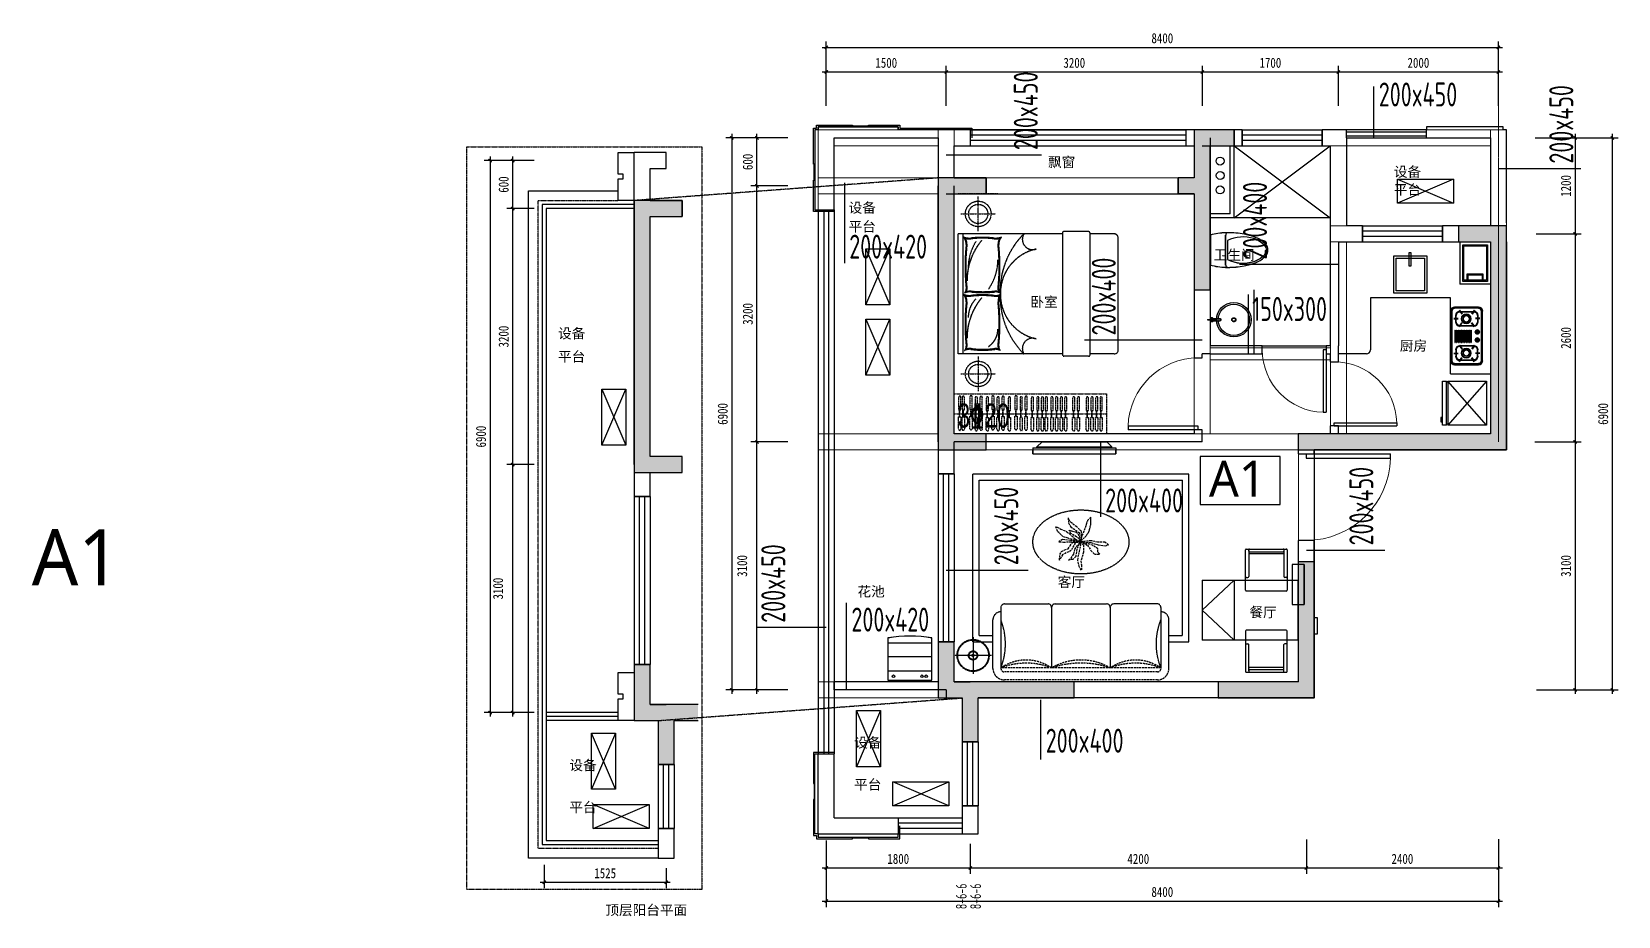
# Model space of a CAD drawing. Extents: x 3479 to 4537415, y 306 to 366510.
# Drawn here: x 4358514 to 4378340, y 271134 to 282190 of the extents above; entities that cross this region are included whole.
import ezdxf
from ezdxf.enums import TextEntityAlignment as Align

# ---------------------------------------------------------------- set-up
doc = ezdxf.new("R2010")
doc.units = 0
doc.header["$LTSCALE"] = 10
doc.header["$MEASUREMENT"] = 0
doc.header["$PDMODE"] = 35
for name, pattern in [('DASH', [0.35, 0.25, -0.1]), ('DASHED', [0.75, 0.5, -0.25]), ('DOTE', [2.42, 2, -0.2, 0.02, -0.2])]:
    doc.linetypes.add(name, pattern=pattern)
doc.layers.get('Defpoints').update_dxf_attribs({"color": 49, "linetype": 'DASH'})
for name, color, linetype in [('2外包线', 46, 'Continuous'), ('A-N-PUB-TEXT', 7, 'Continuous'), ('A-OTHER', 136, 'Continuous'), ('A_PL_1', 143, 'Continuous'), ('COLUMN', 11, 'Continuous'), ('DECORATION_石材', 144, 'Continuous'), ('DETAIL_栏杆', 42, 'Continuous'), ('DETAIL_配电柜', 150, 'Continuous'), ('dsptext_beam', 7, 'Continuous'), ('LINE', 137, 'Continuous'), ('P-FIX FURNITURE', 134, 'Continuous'), ('P-FLOOR', 117, 'Continuous'), ('P-FURNITURE', 8, 'Continuous'), ('P-TEXT', 15, 'Continuous'), ('P-TOILET', 134, 'Continuous'), ('P-WALL FIN', 4, 'Continuous'), ('PUB_DIM', 3, 'Continuous'), ('PUB_HATCH', 8, 'Continuous'), ('PUB_户型编号', 20, 'Continuous'), ('S-COLU-LINE1', 6, 'Continuous'), ('UNIT-125-01$0$UNIT-90-03$0$A-HOLE-MECH', 222, 'Continuous'), ('WALL', 2, 'Continuous'), ('WINDOW', 143, 'Continuous'), ('x原位', 201, 'Continuous'), ('x集中', 2, 'Continuous'), ('y集中', 2, 'Continuous'), ('问题', 2, 'DASH')]:
    doc.layers.add(name, color=color, linetype=linetype)
for name, color, linetype, lineweight in [('BEAM', 4, 'DASHED', 0), ('BEAM_CON', 40, 'Continuous', 0), ('C-DOTE', 8, 'Continuous', 0), ('CWALL', 10, 'Continuous', 0), ('WALL_HATCH', 254, 'Continuous', 0)]:
    doc.layers.add(name, color=color, linetype=linetype, lineweight=lineweight)
doc.styles.add('-宋体', font='simkai.ttf', dxfattribs={"width": 0.8})
doc.styles.add('BW_Rein', font='Bweng.shx', dxfattribs={"width": 0.7, "bigfont": 'tssdchn.shx'})
doc.styles.add('dspTS_Ele', font='yjkeng.shx', dxfattribs={"width": 0.7, "bigfont": 'yjkchn.shx'})
doc.styles.add('WRYH', font='')
doc.styles.add('样式 1', font='yjkeng.shx', dxfattribs={"width": 0.7, "bigfont": 'yjkchn.shx'})
doc.styles.get('WRYH').set_extended_font_data('Microsoft YaHei')
doc.dimstyles.new('DIM-050', dxfattribs={"dimscale": 50, "dimtxt": 2.5, "dimasz": 0.8, "dimexe": 1.5, "dimexo": 2.5, "dimgap": 1, "dimtad": 1, "dimdec": 0, "dimzin": 12, "dimdsep": 46, "dimtxsty": '-宋体', "dimblk": 'ARCHTICK', "dimcen": 0, "dimdle": 1, "dimclrd": 256, "dimclre": 256, "dimclrt": 9, "dimadec": 0, "dimazin": 0, "dimtfac": 1, "dimtdec": 0, "dimtix": 1, "dimtmove": 2, "dimatfit": 3, "dimldrblk": 'DOT', "dimfxl": 1.5, "dimtolj": 1, "dimtzin": 12, "dimarcsym": 0})

msp = doc.modelspace()

# ---------------------------------------------------------------- texts
at = {"layer": 'A-N-PUB-TEXT', "color": 6, "style": 'WRYH'}
msp.add_text('A1', height=700, dxfattribs=at).set_placement((4358513.6, 275270.1))
at = {"layer": 'P-TEXT', "style": 'WRYH'}
for s, p in [('飘窗', (4371212.9, 280498.5)), ('设备', (4375535.3, 280377.1)), ('平台', (4375535.3, 280153.4)), ('设备', (4368721.5, 279928)), ('平台', (4368721.5, 279693.2)), ('卫生间', (4373284.6, 279338.9, 0)), ('卧室', (4370994.1, 278751.2)), ('设备', (4365090.6, 278357)), ('平台', (4365090.6, 278066.7)), ('厨房', (4375610.3, 278203.7)), ('客厅', (4371335.2, 275250.1)), ('花池', (4368832, 275131.2)), ('餐厅', (4373730.4, 274872.8)), ('设备', (4368790.1, 273242.9)), ('设备', (4365232, 272959.9)), ('平台', (4368790.1, 272718.6)), ('平台', (4365232, 272435.6)), ('顶层阳台平面', (4365682.2, 271149.6))]:
    msp.add_text(s, height=125, dxfattribs=at).set_placement(p)
at = {"layer": 'PUB_户型编号', "style": 'WRYH'}
msp.add_text('A1', height=450, dxfattribs=at).set_placement((4373224.6, 276378))

# ---------------------------------------------------------------- blocks, each defined once
blk = doc.blocks.new('A$C7A796BF3')
for p, q in [((200, 0), (200, -300)), ((900, 0), (200, 0)), ((200, 0), (900, -300)), ((900, 0), (200, -300)), ((900, -300), (900, 0)), ((200, -300), (900, -300))]:
    blk.add_line(p, q)
blk = doc.blocks.new('A$C3C30040B')
at = {"layer": 'P-FURNITURE'}
for p, q in [((50, 400), (670, 400)), ((0, 50), (0, 350)), ((15, 50), (15, 350)), ((38, 296), (86, 263)), ((40, 298), (87, 265)), ((42, 301), (89, 268)), ((50, 385), (670, 385)), ((55, 115), (55, 292)), ((60, 115), (60, 292)), ((105, 342), (187, 342)), ((105, 337), (187, 337)), ((139, 367), (139, 313)), ((142, 367), (142, 313)), ((145, 367), (145, 313)), ((242, 301), (195, 268)), ((244, 298), (197, 265)), ((244, 298), (197, 265)), ((246, 296), (198, 263)), ((232, 292), (232, 115)), ((237, 292), (237, 115)), ((432, 259), (276, 259)), ((276, 254), (276, 259)), ((432, 254), (276, 254)), ((432, 240), (276, 240)), ((276, 235), (276, 240)), ((432, 235), (276, 235)), ((432, 219), (276, 219)), ((276, 214), (276, 219)), ((432, 214), (276, 214)), ((432, 199), (276, 199)), ((276, 194), (276, 199)), ((432, 254), (432, 259)), ((432, 254), (432, 254)), ((432, 235), (432, 240)), ((432, 214), (432, 219)), ((432, 194), (432, 199)), ((474, 296), (522, 263)), ((476, 298), (523, 265)), ((478, 301), (525, 268)), ((483, 292), (483, 115)), ((488, 292), (488, 115)), ((615, 342), (533, 342)), ((615, 337), (533, 337)), ((575, 367), (575, 313)), ((578, 367), (578, 313)), ((578, 367), (578, 313)), ((581, 367), (581, 313)), ((678, 301), (631, 268)), ((680, 298), (633, 265)), ((682, 296), (634, 263)), ((660, 115), (660, 292)), ((665, 115), (665, 292)), ((705, 350), (705, 50)), ((720, 350), (720, 50)), ((38, 112), (86, 144)), ((40, 109), (87, 142)), ((42, 107), (89, 139)), ((670, 15), (50, 15)), ((187, 70), (105, 70)), ((187, 65), (105, 65)), ((139, 40), (139, 94)), ((142, 40), (142, 94)), ((145, 40), (145, 94)), ((242, 107), (195, 139)), ((244, 109), (197, 142)), ((246, 112), (198, 144)), ((432, 194), (276, 194)), ((432, 179), (276, 179)), ((276, 174), (276, 179)), ((432, 174), (276, 174)), ((432, 159), (276, 159)), ((276, 154), (276, 159)), ((432, 154), (276, 154)), ((432, 139), (276, 139)), ((276, 134), (276, 139)), ((432, 134), (276, 134)), ((432, 119), (276, 119)), ((276, 114), (276, 119)), ((432, 114), (276, 114)), ((432, 99), (276, 99)), ((276, 94), (276, 99)), ((432, 94), (276, 94)), ((432, 79), (276, 79)), ((276, 74), (276, 79)), ((432, 74), (276, 74)), ((432, 59), (276, 59)), ((276, 54), (276, 59)), ((432, 54), (276, 54)), ((432, 174), (432, 179)), ((432, 154), (432, 159)), ((432, 134), (432, 139)), ((432, 114), (432, 119)), ((432, 94), (432, 99)), ((432, 74), (432, 79)), ((432, 54), (432, 59)), ((474, 112), (522, 144)), ((476, 109), (523, 142)), ((478, 107), (525, 139)), ((533, 70), (615, 70)), ((533, 65), (615, 65)), ((575, 40), (575, 94)), ((578, 40), (578, 94)), ((581, 40), (581, 94)), ((678, 107), (631, 139)), ((680, 109), (633, 142)), ((682, 112), (634, 144)), ((670, 0), (50, 0))]:
    blk.add_line(p, q, dxfattribs=at)
for points in [[(303, 360), (315, 360), (315, 313), (303, 313)], [(404, 360), (417, 360), (417, 313), (404, 313)]]:
    blk.add_lwpolyline(points, close=True, dxfattribs=at)
for centre, radius in [((146, 196), 58.3), ((146, 196), 40.1), ((310, 335), 25.5), ((410, 335), 25.5), ((574, 196), 58.3), ((574, 196), 40.1)]:
    blk.add_circle(centre, radius, dxfattribs=at)
for centre, radius, start, end in [((50, 350), 50, 90, 180), ((670, 350), 50, 0, 90), ((50, 350), 35, 90, 180), ((105, 292), 50, 90, 180), ((105, 292), 45, 90, 180), ((187, 292), 50, 0, 90), ((187, 292), 45, 0, 90), ((533, 292), 50, 90, 180), ((533, 292), 45, 90, 180), ((615, 292), 50, 0, 90), ((615, 292), 45, 0, 90), ((670, 350), 35, 0, 90), ((50, 50), 50, 180, 270), ((50, 50), 35, 180, 270), ((105, 115), 50, 180, 270), ((105, 115), 45, 180, 270), ((187, 115), 45, 270, 0), ((187, 115), 50, 270, 0), ((533, 115), 50, 180, 270), ((533, 115), 45, 180, 270), ((615, 115), 45, 270, 0), ((615, 115), 50, 270, 0), ((670, 50), 35, 270, 0), ((670, 50), 50, 270, 0)]:
    blk.add_arc(centre, radius, start, end, dxfattribs=at)
blk = doc.blocks.new('A$C563C58F7')
at = {"layer": 'P-FURNITURE'}
for p, q in [((0, 569), (0, 89)), ((550, 569), (0, 569)), ((550, 569), (0, 89)), ((0, 569), (550, 89)), ((550, 89), (550, 569)), ((14, 89), (0, 89)), ((0, 69), (0, 19)), ((0, 69), (14, 69)), ((0, 19), (550, 19)), ((14, 89), (14, 69)), ((537, 89), (14, 89)), ((14, 69), (537, 69)), ((41, 19), (95, 19)), ((41, 0), (41, 19)), ((95, 0), (41, 0)), ((95, 19), (95, 0)), ((537, 89), (550, 89)), ((537, 89), (537, 69)), ((537, 69), (550, 69)), ((550, 19), (550, 69))]:
    blk.add_line(p, q, dxfattribs=at)
blk = doc.blocks.new('A$C438E3998')
at = {"layer": 'P-FURNITURE'}
for p, q in [((-660, 249), (-660, 754)), ((-650, 764), (-150, 764)), ((-620, 739), (-620, 754)), ((-620, 744), (-620, 419)), ((-180, 704), (-620, 704)), ((-610, 764), (-190, 764)), ((-610, 729), (-190, 729)), ((-180, 754), (-180, 739)), ((-180, 744), (-180, 419)), ((-140, 754), (-140, 419)), ((-650, 409), (-630, 409)), ((-150, 409), (-170, 409)), ((-140, 419), (-140, 249)), ((-1200, 375), (0, 375)), ((-1200, 375), (-1200, -375)), ((-800, 375), (-1200, 0)), ((-800, 375), (-800, -375)), ((-150, 239), (-650, 239)), ((0, -375), (0, 375)), ((-800, -375), (-1200, 0)), ((0, -375), (-1200, -375)), ((-660, -261), (-660, -766)), ((-150, -251), (-650, -251)), ((-140, -431), (-140, -261)), ((-650, -421), (-630, -421)), ((-620, -756), (-620, -431)), ((-180, -756), (-180, -431)), ((-150, -421), (-170, -421)), ((-140, -766), (-140, -431)), ((-650, -776), (-150, -776)), ((-180, -716), (-620, -716)), ((-620, -751), (-620, -766)), ((-610, -741), (-190, -741)), ((-610, -776), (-190, -776)), ((-180, -766), (-180, -751))]:
    blk.add_line(p, q, dxfattribs=at)
for centre, start, end in [((-650, 754), 90, 180), ((-610, 754), 90, 180), ((-610, 739), 180, 270), ((-190, 754), 0, 90), ((-190, 739), 270, 0), ((-150, 754), 0, 90), ((-650, 419), 180, 270), ((-630, 419), 270, 0), ((-170, 419), 180, 270), ((-150, 419), 270, 0), ((-650, 249), 180, 270), ((-150, 249), 270, 0), ((-650, -261), 90, 180), ((-150, -261), 0, 90), ((-650, -431), 90, 180), ((-630, -431), 0, 90), ((-170, -431), 90, 180), ((-150, -431), 0, 90), ((-650, -766), 180, 270), ((-610, -751), 90, 180), ((-610, -766), 180, 270), ((-190, -751), 0, 90), ((-190, -766), 270, 0), ((-150, -766), 270, 0)]:
    blk.add_arc(centre, 10, start, end, dxfattribs=at)
blk = doc.blocks.new('77')
at = {"layer": 'P-FURNITURE', "ltscale": 500}
for centre, start, end in [((-71270, 46549), 200.6733, 202.7523), ((-72304, 46549), 337.2477, 339.3267)]:
    blk.add_arc(centre, 711, start, end, dxfattribs=at)
at = {"layer": 'P-TOILET', "ltscale": 2}
blk.add_line((-71591, 46864), (-71983, 46864), dxfattribs=at)
at = {"layer": 'P-TOILET', "color": 8, "ltscale": 80}
for p, q in [((-71982, 46664), (-71592, 46664)), ((-71664, 46642), (-71911, 46642))]:
    blk.add_line(p, q, dxfattribs=at)
at = {"layer": 'P-TOILET', "ltscale": 2}
for centre, radius, start, end in [((-71169, 46645), 843, 164.8902, 178.6591), ((-72405, 46645), 843, 1.3409, 15.1098), ((-71170, 46645), 843, 178.6591, 180.5048), ((-70767, 46637), 1246, 180, 189.8547), ((-72807, 46637), 1246, 350.1453, 0), ((-72404, 46645), 843, 359.4952, 1.3409), ((-71276, 46549), 729, 189.8547, 202.7523), ((-71596, 46415), 382, 202.7523, 225.3552), ((-71979, 46415), 382, 314.6448, 337.2477), ((-72298, 46549), 729, 337.2477, 350.1453), ((-71787, 46232), 118, 229.2175, 270), ((-71787, 46232), 118, 270, 310.7825)]:
    blk.add_arc(centre, radius, start, end, dxfattribs=at)
at = {"layer": 'P-TOILET', "color": 8, "ltscale": 80}
for centre, radius, start, end in [((-71982, 46634), 30, 90, 174.5308), ((-71490, 46439), 468, 154.2699, 197.5906), ((-72085, 46439), 468, 342.4094, 25.7301), ((-71592, 46634), 30, 5.4692, 90), ((-71590, 46415), 364, 202.7523, 225.3552), ((-71985, 46415), 364, 314.6448, 337.2477), ((-71787, 46215), 84.2, 225.3552, 269.5914), ((-71788, 46215), 84.2, 270.4086, 314.6448)]:
    blk.add_arc(centre, radius, start, end, dxfattribs=at)
blk = doc.blocks.new('WEGTG')
at = {"layer": 'P-FURNITURE', "linetype": 'DASH', "ltscale": 2}
for p, q in [((2721054, 281239), (2721054, 281151)), ((2721067, 281308), (2721067, 281279)), ((2721071, 281308), (2721071, 281279)), ((2721084, 281239), (2721084, 281151))]:
    blk.add_line(p, q, dxfattribs=at)
for radius in [25, 20]:
    blk.add_circle((2721069, 280981), radius, dxfattribs=at)
for centre, radius, start, end in [((2721069, 281256), 23, 279.4881, 260.5119), ((2721069, 281256), 12.3, 286.4135, 253.5865), ((2721069, 281256), 10.7, 288.3951, 251.6049), ((2721375, 281230), 310, 175.5082, 184.4918), ((2721069, 281254), 2.86, 0, 180), ((2721069, 281206), 2.86, 180, 0), ((2721069, 281308), 2.3, 0, 180), ((2720763, 281230), 310, 355.5082, 4.4918)]:
    blk.add_arc(centre, radius, start, end, dxfattribs=at)
at = {"layer": 'P-FURNITURE', "linetype": 'DASH', "ltscale": 2, "extrusion": (0, 0, -1)}
for centre in [(2721069, 281162), (2721069, 281161), (2721069, 281151)]:
    blk.add_ellipse(centre, major_axis=(-15.7, 1.8), ratio=0.432861, start_param=2.875511, end_param=6.017103, dxfattribs=at)
at = {"layer": 'P-TOILET', "ltscale": 2}
blk.add_circle((2721069, 280981), 215, dxfattribs=at)
at = {"layer": 'P-TOILET', "color": 8, "ltscale": 80}
blk.add_circle((2721069, 280981), 195, dxfattribs=at)
blk = doc.blocks.new('RGEHG')
at = {"layer": 'P-FURNITURE', "linetype": 'DASH', "ltscale": 2}
for p, q in [((2716512, 279481), (2715208, 279481)), ((2715208, 277981), (2715208, 279481)), ((2715268, 277981), (2715268, 279481)), ((2716512, 279496), (2716512, 277966)), ((2716838, 279511), (2716527, 279511)), ((2716853, 279496), (2716853, 277966)), ((2717158, 279481), (2716853, 279481)), ((2717208, 278031), (2717208, 279434)), ((2716512, 277981), (2715208, 277981)), ((2717158, 277981), (2716853, 277981)), ((2716838, 277951), (2716527, 277951))]:
    blk.add_line(p, q, dxfattribs=at)
for centre, radius, start, end in [((2715352, 279654), 225, 249.515, 273.4755), ((2715170, 279351), 138, 358.4473, 41.5839), ((2717871, 279073), 2578, 173.7945, 186.1951), ((2715352, 279654), 235, 256.7699, 273.4755), ((2715170, 279351), 147, 358.4473, 29.8513), ((2717871, 279073), 2569, 173.7905, 186.1991), ((2716102, 278895), 785, 140.2265, 179.9585), ((2715963, 279053), 630, 148.0093, 179.9674), ((2715511, 278298), 1140, 82.668, 97.332), ((2715511, 278298), 1130, 82.668, 97.332), ((2715670, 279654), 225, 266.5245, 290.485), ((2715670, 279654), 235, 266.5245, 283.2301), ((2715852, 279351), 147, 150.1487, 181.5527), ((2713151, 279073), 2569, 353.8009, 6.2095), ((2715852, 279351), 138, 138.4161, 181.5527), ((2713151, 279073), 2578, 353.8049, 6.2055), ((2716749, 278764), 1017, 135.2005, 182.6807), ((2716137, 279412), 128, 147.9527, 290.2034), ((2716527, 279496), 15, 90, 180), ((2716838, 279496), 15, 0, 90), ((2717158, 279430), 50.2, 355.8069, 89.8916), ((2715074, 279157), 630, 324.4616, 0), ((2716302, 278736), 568, 102.3174, 181.1284), ((2715232, 278792), 75.8, 317.8595, 1.8012), ((2715362, 278565), 192, 88.3923, 112.6023), ((2715232, 278792), 85.7, 337.5713, 1.8012), ((2715362, 278565), 201, 88.3923, 104.5516), ((2715516, 280215), 1467, 264.1588, 275.8412), ((2715516, 280215), 1457, 264.1588, 275.8412), ((2715660, 278565), 201, 75.4484, 88.3923), ((2715660, 278565), 192, 67.3977, 88.3923), ((2715790, 278792), 85.7, 178.1988, 202.4287), ((2715790, 278792), 75.8, 178.1988, 222.1405), ((2715170, 278634), 138, 358.4473, 41.5839), ((2715352, 278936), 225, 249.515, 273.4755), ((2717871, 278355), 2578, 173.7945, 186.1951), ((2715170, 278634), 147, 358.4473, 29.8513), ((2715352, 278936), 235, 256.7699, 273.4755), ((2717871, 278355), 2569, 173.7905, 186.1991), ((2716102, 278177), 785, 140.2265, 179.9585), ((2715672, 278433), 339, 135.8723, 179.558), ((2715511, 277449), 1271, 83.426, 96.574), ((2715511, 277449), 1261, 83.426, 96.574), ((2715675, 278825), 115, 260.742, 300.3569), ((2715670, 278936), 235, 266.5245, 280.5274), ((2719316, 278252), 3631, 172.8266, 174.0195), ((2713151, 278355), 2569, 353.8009, 6.2095), ((2716380, 278548), 670, 164.6425, 172.9686), ((2713151, 278355), 2578, 353.8049, 6.2055), ((2716749, 278697), 1017, 177.3193, 224.7995), ((2716302, 278725), 568, 178.8716, 257.6826), ((2715437, 278294), 267, 304.0563, 358.9708), ((2716137, 278049), 128, 69.7966, 212.0473), ((2715232, 278075), 75.8, 317.8595, 1.8012), ((2715362, 277847), 192, 88.3923, 112.6023), ((2715232, 278075), 85.7, 337.5713, 1.8012), ((2715362, 277847), 201, 88.3923, 104.5516), ((2715516, 279121), 1093, 262.1489, 277.8511), ((2715516, 279121), 1083, 262.1489, 277.8511), ((2715660, 277847), 201, 75.4484, 88.3923), ((2715660, 277847), 192, 67.3977, 88.3923), ((2715790, 278075), 85.7, 178.1988, 202.4287), ((2715790, 278075), 75.8, 178.1988, 222.1405), ((2716527, 277966), 15, 180, 270), ((2716838, 277966), 15, 270, 0), ((2717158, 278031), 50, 270, 0)]:
    blk.add_arc(centre, radius, start, end, dxfattribs=at)
blk = doc.blocks.new('A$C08FD2BA4')
at = {"layer": 'P-FURNITURE'}
for p, q in [((526, 550), (0, 550)), ((0, 550), (0, 0)), ((114, 550), (114, 0)), ((296, 550), (296, 0)), ((464, 550), (464, 0)), ((0, 0), (526, 0))]:
    blk.add_line(p, q, dxfattribs=at)
for centre in [(47, 480), (47, 125), (47, 72)]:
    blk.add_circle(centre, 16.3, dxfattribs=at)
blk.add_arc((-1057, 275), 1607, 350.1486, 9.8514, dxfattribs=at)
blk = doc.blocks.new('A$C282A6FD9')
at = {"layer": 'P-FURNITURE'}
for p, q in [((75, 1035), (75, 0)), ((75, 1035), (150, 1035)), ((150, 1035), (105, 1035)), ((150, 1035), (150, 0)), ((62, 986), (0, 922)), ((0, 922), (0, 113)), ((62, 986), (62, 49)), ((75, 986), (62, 986)), ((62, 49), (0, 113)), ((75, 49), (62, 49)), ((75, 0), (150, 0)), ((150, 0), (105, 0))]:
    blk.add_line(p, q, dxfattribs=at)
blk = doc.blocks.new('A$C621A720C')
for p, q in [((5538, 5984), (5538, 6284)), ((5538, 6284), (6238, 6284)), ((6238, 6284), (5538, 5984)), ((5538, 6284), (6238, 5984)), ((6238, 6284), (6238, 5984)), ((6238, 5984), (5538, 5984)), ((-1103, 5413), (-803, 5413)), ((-1103, 4713), (-1103, 5413)), ((-1103, 5413), (-803, 4713)), ((-1103, 4713), (-803, 5413)), ((-803, 5413), (-803, 4713)), ((-803, 4713), (-1103, 4713)), ((-1103, 4535), (-803, 4535)), ((-1103, 3835), (-1103, 4535)), ((-1103, 4535), (-803, 3835)), ((-1103, 3835), (-803, 4535)), ((-803, 4535), (-803, 3835)), ((-803, 3835), (-1103, 3835))]:
    blk.add_line(p, q)
at = {"layer": 'P-FIX FURNITURE'}
for p, q in [((6200, 4800), (5200, 4800)), ((5200, 4800), (5200, 4150)), ((6200, 3850), (6200, 4800)), ((5150, 4100), (4800, 4100))]:
    blk.add_line(p, q, dxfattribs=at)
at = {"layer": 'P-FIX FURNITURE', "ltscale": 10}
blk.add_lwpolyline([(3200, 4100), (3750, 4100), (3750, 4900)], dxfattribs=at)
at = {"layer": 'P-FIX FURNITURE'}
blk.add_lwpolyline([(6200, 3850), (6700, 3850)], dxfattribs=at)
blk.add_arc((5150, 4150), 50, 270, 0, dxfattribs=at)
at = {"layer": 'P-FLOOR'}
for p, q in [((3500, 6700), (4700, 5800)), ((3500, 5800), (4700, 6700))]:
    blk.add_line(p, q, dxfattribs=at)
blk.add_lwpolyline([(3500, 6700), (4700, 6700), (4700, 5800), (3500, 5800)], close=True, dxfattribs=at)
at = {"layer": 'P-FURNITURE', "linetype": 'DASH'}
for p, q in [((550, 6100), (50, 6100)), ((300, 5634), (300, 6066)), ((84, 5850), (516, 5850)), ((300, 4066), (300, 3634)), ((84, 3850), (516, 3850)), ((55, 3557), (55, 3401)), ((55, 3557), (55, 3401)), ((55, 3401), (84, 3401)), ((55, 3401), (84, 3401)), ((55, 3401), (84, 3401)), ((55, 3401), (84, 3401)), ((67, 3315), (67, 3401)), ((67, 3315), (67, 3401)), ((71, 3315), (71, 3401)), ((71, 3315), (71, 3401)), ((84, 3401), (84, 3557)), ((84, 3401), (84, 3557)), ((98, 3557), (98, 3401)), ((98, 3557), (98, 3401)), ((98, 3401), (127, 3401)), ((98, 3401), (127, 3401)), ((109, 3315), (109, 3401)), ((109, 3315), (109, 3401)), ((114, 3315), (114, 3401)), ((114, 3315), (114, 3401)), ((127, 3401), (127, 3557)), ((127, 3401), (127, 3557)), ((196, 3563), (196, 3407)), ((196, 3563), (196, 3407)), ((196, 3407), (225, 3407)), ((196, 3407), (225, 3407)), ((196, 3407), (225, 3407)), ((196, 3407), (225, 3407)), ((207, 3321), (207, 3407)), ((207, 3321), (207, 3407)), ((211, 3321), (211, 3407)), ((211, 3321), (211, 3407)), ((225, 3407), (225, 3563)), ((225, 3407), (225, 3563)), ((260, 3551), (260, 3396)), ((260, 3551), (260, 3396)), ((260, 3396), (289, 3396)), ((260, 3396), (289, 3396)), ((260, 3396), (289, 3396)), ((260, 3396), (289, 3396)), ((272, 3310), (272, 3396)), ((272, 3310), (272, 3396)), ((276, 3310), (276, 3396)), ((276, 3310), (276, 3396)), ((289, 3396), (289, 3551)), ((289, 3396), (289, 3551)), ((322, 3557), (322, 3401)), ((322, 3557), (322, 3401)), ((322, 3401), (351, 3401)), ((322, 3401), (351, 3401)), ((322, 3401), (351, 3401)), ((322, 3401), (351, 3401)), ((334, 3316), (334, 3401)), ((334, 3316), (334, 3401)), ((338, 3316), (338, 3401)), ((338, 3316), (338, 3401)), ((351, 3401), (351, 3557)), ((351, 3401), (351, 3557)), ((401, 3549), (401, 3393)), ((401, 3549), (401, 3393)), ((401, 3393), (430, 3393)), ((401, 3393), (430, 3393)), ((401, 3393), (430, 3393)), ((401, 3393), (430, 3393)), ((413, 3307), (413, 3393)), ((413, 3307), (413, 3393)), ((417, 3307), (417, 3393)), ((417, 3307), (417, 3393)), ((430, 3393), (430, 3549)), ((430, 3393), (430, 3549)), ((470, 3563), (470, 3407)), ((470, 3563), (470, 3407)), ((470, 3407), (498, 3407)), ((470, 3407), (498, 3407)), ((470, 3407), (498, 3407)), ((470, 3407), (498, 3407)), ((481, 3321), (481, 3407)), ((481, 3321), (481, 3407)), ((485, 3321), (485, 3407)), ((485, 3321), (485, 3407)), ((498, 3407), (498, 3563)), ((498, 3407), (498, 3563)), ((534, 3551), (534, 3396)), ((534, 3551), (534, 3396)), ((534, 3396), (563, 3396)), ((534, 3396), (563, 3396)), ((534, 3396), (563, 3396)), ((534, 3396), (563, 3396)), ((546, 3310), (546, 3396)), ((546, 3310), (546, 3396)), ((550, 3310), (550, 3396)), ((550, 3310), (550, 3396)), ((563, 3396), (563, 3551)), ((563, 3396), (563, 3551)), ((596, 3557), (596, 3401)), ((596, 3557), (596, 3401)), ((596, 3401), (625, 3401)), ((596, 3401), (625, 3401)), ((596, 3401), (625, 3401)), ((596, 3401), (625, 3401)), ((608, 3316), (608, 3401)), ((608, 3316), (608, 3401)), ((612, 3316), (612, 3401)), ((612, 3316), (612, 3401)), ((625, 3401), (625, 3557)), ((625, 3401), (625, 3557)), ((675, 3549), (675, 3393)), ((675, 3549), (675, 3393)), ((675, 3393), (704, 3393)), ((675, 3393), (704, 3393)), ((675, 3393), (704, 3393)), ((675, 3393), (704, 3393)), ((686, 3307), (686, 3393)), ((686, 3307), (686, 3393)), ((691, 3307), (691, 3393)), ((691, 3307), (691, 3393)), ((704, 3393), (704, 3549)), ((704, 3393), (704, 3549)), ((758, 3563), (758, 3407)), ((758, 3563), (758, 3407)), ((758, 3407), (786, 3407)), ((758, 3407), (786, 3407)), ((758, 3407), (786, 3407)), ((758, 3407), (786, 3407)), ((769, 3321), (769, 3407)), ((769, 3321), (769, 3407)), ((773, 3321), (773, 3407)), ((773, 3321), (773, 3407)), ((786, 3407), (786, 3563)), ((786, 3407), (786, 3563)), ((822, 3551), (822, 3396)), ((822, 3551), (822, 3396)), ((822, 3396), (851, 3396)), ((822, 3396), (851, 3396)), ((822, 3396), (851, 3396)), ((822, 3396), (851, 3396)), ((834, 3310), (834, 3396)), ((834, 3310), (834, 3396)), ((838, 3310), (838, 3396)), ((838, 3310), (838, 3396)), ((851, 3396), (851, 3551)), ((851, 3396), (851, 3551)), ((884, 3557), (884, 3401)), ((884, 3557), (884, 3401)), ((884, 3401), (913, 3401)), ((884, 3401), (913, 3401)), ((884, 3401), (913, 3401)), ((884, 3401), (913, 3401)), ((896, 3316), (896, 3401)), ((896, 3316), (896, 3401)), ((900, 3316), (900, 3401)), ((900, 3316), (900, 3401)), ((913, 3401), (913, 3557)), ((913, 3401), (913, 3557)), ((963, 3549), (963, 3393)), ((963, 3549), (963, 3393)), ((963, 3393), (992, 3393)), ((963, 3393), (992, 3393)), ((963, 3393), (992, 3393)), ((963, 3393), (992, 3393)), ((974, 3307), (974, 3393)), ((974, 3307), (974, 3393)), ((979, 3307), (979, 3393)), ((979, 3307), (979, 3393)), ((992, 3393), (992, 3549)), ((992, 3393), (992, 3549)), ((1031, 3549), (1031, 3393)), ((1031, 3549), (1031, 3393)), ((1031, 3393), (1059, 3393)), ((1031, 3393), (1059, 3393)), ((1031, 3393), (1059, 3393)), ((1031, 3393), (1059, 3393)), ((1042, 3307), (1042, 3393)), ((1042, 3307), (1042, 3393)), ((1046, 3307), (1046, 3393)), ((1046, 3307), (1046, 3393)), ((1059, 3393), (1059, 3549)), ((1059, 3393), (1059, 3549)), ((1087, 3549), (1087, 3393)), ((1087, 3549), (1087, 3393)), ((1087, 3393), (1116, 3393)), ((1087, 3393), (1116, 3393)), ((1087, 3393), (1116, 3393)), ((1087, 3393), (1116, 3393)), ((1099, 3307), (1099, 3393)), ((1099, 3307), (1099, 3393)), ((1103, 3307), (1103, 3393)), ((1103, 3307), (1103, 3393)), ((1116, 3393), (1116, 3549)), ((1116, 3393), (1116, 3549)), ((1135, 3549), (1135, 3393)), ((1135, 3549), (1135, 3393)), ((1135, 3393), (1164, 3393)), ((1135, 3393), (1164, 3393)), ((1135, 3393), (1164, 3393)), ((1135, 3393), (1164, 3393)), ((1147, 3307), (1147, 3393)), ((1147, 3307), (1147, 3393)), ((1151, 3307), (1151, 3393)), ((1151, 3307), (1151, 3393)), ((1164, 3393), (1164, 3549)), ((1164, 3393), (1164, 3549)), ((1206, 3549), (1206, 3393)), ((1206, 3549), (1206, 3393)), ((1206, 3393), (1235, 3393)), ((1206, 3393), (1235, 3393)), ((1206, 3393), (1235, 3393)), ((1206, 3393), (1235, 3393)), ((1217, 3307), (1217, 3393)), ((1217, 3307), (1217, 3393)), ((1221, 3307), (1221, 3393)), ((1221, 3307), (1221, 3393)), ((1235, 3393), (1235, 3549)), ((1235, 3393), (1235, 3549)), ((1265, 3549), (1265, 3393)), ((1265, 3549), (1265, 3393)), ((1265, 3393), (1294, 3393)), ((1265, 3393), (1294, 3393)), ((1265, 3393), (1294, 3393)), ((1265, 3393), (1294, 3393)), ((1276, 3307), (1276, 3393)), ((1276, 3307), (1276, 3393)), ((1281, 3307), (1281, 3393)), ((1281, 3307), (1281, 3393)), ((1294, 3393), (1294, 3549)), ((1294, 3393), (1294, 3549)), ((1324, 3549), (1324, 3393)), ((1324, 3549), (1324, 3393)), ((1324, 3393), (1353, 3393)), ((1324, 3393), (1353, 3393)), ((1324, 3393), (1353, 3393)), ((1324, 3393), (1353, 3393)), ((1336, 3307), (1336, 3393)), ((1336, 3307), (1336, 3393)), ((1340, 3307), (1340, 3393)), ((1340, 3307), (1340, 3393)), ((1353, 3393), (1353, 3549)), ((1353, 3393), (1353, 3549)), ((1379, 3549), (1379, 3393)), ((1379, 3549), (1379, 3393)), ((1379, 3393), (1408, 3393)), ((1379, 3393), (1408, 3393)), ((1379, 3393), (1408, 3393)), ((1379, 3393), (1408, 3393)), ((1390, 3307), (1390, 3393)), ((1390, 3307), (1390, 3393)), ((1394, 3307), (1394, 3393)), ((1394, 3307), (1394, 3393)), ((1408, 3393), (1408, 3549)), ((1408, 3393), (1408, 3549)), ((1479, 3549), (1479, 3393)), ((1479, 3549), (1479, 3393)), ((1479, 3393), (1508, 3393)), ((1479, 3393), (1508, 3393)), ((1479, 3393), (1508, 3393)), ((1479, 3393), (1508, 3393)), ((1491, 3307), (1491, 3393)), ((1491, 3307), (1491, 3393)), ((1495, 3307), (1495, 3393)), ((1495, 3307), (1495, 3393)), ((1508, 3393), (1508, 3549)), ((1508, 3393), (1508, 3549)), ((1538, 3549), (1538, 3393)), ((1538, 3549), (1538, 3393)), ((1538, 3393), (1567, 3393)), ((1538, 3393), (1567, 3393)), ((1538, 3393), (1567, 3393)), ((1538, 3393), (1567, 3393)), ((1550, 3307), (1550, 3393)), ((1550, 3307), (1550, 3393)), ((1554, 3307), (1554, 3393)), ((1554, 3307), (1554, 3393)), ((1567, 3393), (1567, 3549)), ((1567, 3393), (1567, 3549)), ((1649, 3549), (1649, 3393)), ((1649, 3549), (1649, 3393)), ((1649, 3393), (1677, 3393)), ((1649, 3393), (1677, 3393)), ((1649, 3393), (1677, 3393)), ((1649, 3393), (1677, 3393)), ((1660, 3307), (1660, 3393)), ((1660, 3307), (1660, 3393)), ((1664, 3307), (1664, 3393)), ((1664, 3307), (1664, 3393)), ((1677, 3393), (1677, 3549)), ((1677, 3393), (1677, 3549)), ((1708, 3549), (1708, 3393)), ((1708, 3549), (1708, 3393)), ((1708, 3393), (1737, 3393)), ((1708, 3393), (1737, 3393)), ((1708, 3393), (1737, 3393)), ((1708, 3393), (1737, 3393)), ((1719, 3307), (1719, 3393)), ((1719, 3307), (1719, 3393)), ((1724, 3307), (1724, 3393)), ((1724, 3307), (1724, 3393)), ((1737, 3393), (1737, 3549)), ((1737, 3393), (1737, 3549)), ((1767, 3549), (1767, 3393)), ((1767, 3549), (1767, 3393)), ((1767, 3393), (1796, 3393)), ((1767, 3393), (1796, 3393)), ((1767, 3393), (1796, 3393)), ((1767, 3393), (1796, 3393)), ((1779, 3307), (1779, 3393)), ((1779, 3307), (1779, 3393)), ((1783, 3307), (1783, 3393)), ((1783, 3307), (1783, 3393)), ((1796, 3393), (1796, 3549)), ((1796, 3393), (1796, 3549)), ((1822, 3549), (1822, 3393)), ((1822, 3549), (1822, 3393)), ((1822, 3393), (1850, 3393)), ((1822, 3393), (1850, 3393)), ((1822, 3393), (1850, 3393)), ((1822, 3393), (1850, 3393)), ((1833, 3307), (1833, 3393)), ((1833, 3307), (1833, 3393)), ((1837, 3307), (1837, 3393)), ((1837, 3307), (1837, 3393)), ((1850, 3393), (1850, 3549)), ((1850, 3393), (1850, 3549)), ((55, 3315), (84, 3315)), ((55, 3159), (55, 3315)), ((55, 3315), (84, 3315)), ((55, 3159), (55, 3315)), ((84, 3315), (84, 3159)), ((84, 3315), (84, 3159)), ((98, 3315), (127, 3315)), ((98, 3159), (98, 3315)), ((98, 3315), (127, 3315)), ((98, 3159), (98, 3315)), ((127, 3315), (127, 3159)), ((127, 3315), (127, 3159)), ((196, 3321), (225, 3321)), ((196, 3165), (196, 3321)), ((196, 3321), (225, 3321)), ((196, 3165), (196, 3321)), ((225, 3321), (225, 3165)), ((225, 3321), (225, 3165)), ((260, 3310), (289, 3310)), ((260, 3154), (260, 3310)), ((260, 3310), (289, 3310)), ((260, 3154), (260, 3310)), ((289, 3310), (289, 3154)), ((289, 3310), (289, 3154)), ((322, 3316), (351, 3316)), ((322, 3160), (322, 3316)), ((322, 3316), (351, 3316)), ((322, 3160), (322, 3316)), ((351, 3316), (351, 3160)), ((351, 3316), (351, 3160)), ((401, 3307), (430, 3307)), ((401, 3151), (401, 3307)), ((401, 3307), (430, 3307)), ((401, 3151), (401, 3307)), ((430, 3307), (430, 3151)), ((430, 3307), (430, 3151)), ((470, 3321), (498, 3321)), ((470, 3165), (470, 3321)), ((470, 3321), (498, 3321)), ((470, 3165), (470, 3321)), ((498, 3321), (498, 3165)), ((498, 3321), (498, 3165)), ((534, 3310), (563, 3310)), ((534, 3154), (534, 3310)), ((534, 3310), (563, 3310)), ((534, 3154), (534, 3310)), ((563, 3310), (563, 3154)), ((563, 3310), (563, 3154)), ((596, 3316), (625, 3316)), ((596, 3160), (596, 3316)), ((596, 3316), (625, 3316)), ((596, 3160), (596, 3316)), ((625, 3316), (625, 3160)), ((625, 3316), (625, 3160)), ((675, 3307), (704, 3307)), ((675, 3151), (675, 3307)), ((675, 3307), (704, 3307)), ((675, 3151), (675, 3307)), ((704, 3307), (704, 3151)), ((704, 3307), (704, 3151)), ((758, 3321), (786, 3321)), ((758, 3165), (758, 3321)), ((758, 3321), (786, 3321)), ((758, 3165), (758, 3321)), ((786, 3321), (786, 3165)), ((786, 3321), (786, 3165)), ((822, 3310), (851, 3310)), ((822, 3154), (822, 3310)), ((822, 3310), (851, 3310)), ((822, 3154), (822, 3310)), ((851, 3310), (851, 3154)), ((851, 3310), (851, 3154)), ((884, 3316), (913, 3316)), ((884, 3160), (884, 3316)), ((884, 3316), (913, 3316)), ((884, 3160), (884, 3316)), ((913, 3316), (913, 3160)), ((913, 3316), (913, 3160)), ((963, 3307), (992, 3307)), ((963, 3151), (963, 3307)), ((963, 3307), (992, 3307)), ((963, 3151), (963, 3307)), ((992, 3307), (992, 3151)), ((992, 3307), (992, 3151)), ((1031, 3307), (1059, 3307)), ((1031, 3151), (1031, 3307)), ((1031, 3307), (1059, 3307)), ((1031, 3151), (1031, 3307)), ((1059, 3307), (1059, 3151)), ((1059, 3307), (1059, 3151)), ((1087, 3307), (1116, 3307)), ((1087, 3151), (1087, 3307)), ((1087, 3307), (1116, 3307)), ((1087, 3151), (1087, 3307)), ((1116, 3307), (1116, 3151)), ((1116, 3307), (1116, 3151)), ((1135, 3307), (1164, 3307)), ((1135, 3151), (1135, 3307)), ((1135, 3307), (1164, 3307)), ((1135, 3151), (1135, 3307)), ((1164, 3307), (1164, 3151)), ((1164, 3307), (1164, 3151)), ((1206, 3307), (1235, 3307)), ((1206, 3151), (1206, 3307)), ((1206, 3307), (1235, 3307)), ((1206, 3151), (1206, 3307)), ((1235, 3307), (1235, 3151)), ((1235, 3307), (1235, 3151)), ((1265, 3307), (1294, 3307)), ((1265, 3151), (1265, 3307)), ((1265, 3307), (1294, 3307)), ((1265, 3151), (1265, 3307)), ((1294, 3307), (1294, 3151)), ((1294, 3307), (1294, 3151)), ((1324, 3307), (1353, 3307)), ((1324, 3151), (1324, 3307)), ((1324, 3307), (1353, 3307)), ((1324, 3151), (1324, 3307)), ((1353, 3307), (1353, 3151)), ((1353, 3307), (1353, 3151)), ((1379, 3307), (1408, 3307)), ((1379, 3151), (1379, 3307)), ((1379, 3307), (1408, 3307)), ((1379, 3151), (1379, 3307)), ((1408, 3307), (1408, 3151)), ((1408, 3307), (1408, 3151)), ((1479, 3307), (1508, 3307)), ((1479, 3151), (1479, 3307)), ((1479, 3307), (1508, 3307)), ((1479, 3151), (1479, 3307)), ((1508, 3307), (1508, 3151)), ((1508, 3307), (1508, 3151)), ((1538, 3307), (1567, 3307)), ((1538, 3151), (1538, 3307)), ((1538, 3307), (1567, 3307)), ((1538, 3151), (1538, 3307)), ((1567, 3307), (1567, 3151)), ((1567, 3307), (1567, 3151)), ((1649, 3307), (1677, 3307)), ((1649, 3151), (1649, 3307)), ((1649, 3307), (1677, 3307)), ((1649, 3151), (1649, 3307)), ((1677, 3307), (1677, 3151)), ((1677, 3307), (1677, 3151)), ((1708, 3307), (1737, 3307)), ((1708, 3151), (1708, 3307)), ((1708, 3307), (1737, 3307)), ((1708, 3151), (1708, 3307)), ((1737, 3307), (1737, 3151)), ((1737, 3307), (1737, 3151)), ((1767, 3307), (1796, 3307)), ((1767, 3151), (1767, 3307)), ((1767, 3307), (1796, 3307)), ((1767, 3151), (1767, 3307)), ((1796, 3307), (1796, 3151)), ((1796, 3307), (1796, 3151)), ((1822, 3307), (1850, 3307)), ((1822, 3151), (1822, 3307)), ((1822, 3307), (1850, 3307)), ((1822, 3151), (1822, 3307)), ((1850, 3307), (1850, 3151)), ((1850, 3307), (1850, 3151))]:
    blk.add_line(p, q, dxfattribs=at)
at = {"layer": 'P-FURNITURE', "linetype": 'DASH', "ltscale": 2}
for p, q in [((1354, 5600), (50, 5600)), ((50, 4100), (50, 5600)), ((110, 4100), (110, 5600)), ((1354, 5615), (1354, 4085)), ((1680, 5630), (1369, 5630)), ((1695, 5615), (1695, 4085)), ((2000, 5600), (1695, 5600)), ((2050, 4150), (2050, 5553)), ((3167, 4530), (3196, 4530)), ((3167, 4525), (3196, 4525)), ((3236, 4543), (3324, 4543)), ((3236, 4512), (3324, 4512)), ((1354, 4100), (50, 4100)), ((1680, 4070), (1369, 4070)), ((2000, 4100), (1695, 4100)), ((233, 500), (233, 2600)), ((233, 2600), (2933, 2600)), ((2933, 500), (2933, 2600)), ((313, 2520), (2853, 2520)), ((313, 580), (313, 2520)), ((2853, 580), (2853, 2520)), ((1665, 2016), (1643, 1950)), ((1708, 1972), (1708, 2060)), ((1643, 1818), (1686, 1884)), ((1686, 1884), (1708, 1972)), ((583, 931), (583, 170)), ((628, 976), (1172, 976)), ((1217, 931), (1217, 176)), ((1261, 976), (1905, 976)), ((1950, 931), (1950, 176)), ((2539, 976), (1994, 976)), ((2583, 931), (2583, 170)), ((483, 170), (483, 776)), ((2683, 170), (2683, 776)), ((233, 500), (483, 500)), ((235, 560), (235, 103)), ((313, 580), (483, 580)), ((2683, 580), (2853, 580)), ((2683, 500), (2933, 500)), ((464, 331), (7, 331))]:
    blk.add_line(p, q, dxfattribs=at)
at = {"layer": 'P-FURNITURE'}
for p, q in [((6203, 4635), (6203, 4015)), ((6218, 4635), (6218, 4015)), ((6553, 4685), (6253, 4685)), ((6553, 4670), (6253, 4670)), ((6268, 4498), (6268, 4580)), ((6273, 4498), (6273, 4580)), ((6309, 4643), (6342, 4596)), ((6312, 4645), (6345, 4598)), ((6314, 4647), (6347, 4599)), ((6318, 4630), (6495, 4630)), ((6318, 4625), (6495, 4625)), ((6498, 4647), (6466, 4599)), ((6501, 4645), (6468, 4598)), ((6503, 4643), (6471, 4596)), ((6540, 4580), (6540, 4498)), ((6545, 4580), (6545, 4498)), ((6588, 4015), (6588, 4635)), ((6603, 4015), (6603, 4635)), ((6243, 4546), (6297, 4546)), ((6243, 4543), (6297, 4543)), ((6243, 4540), (6297, 4540)), ((6257, 4397), (6257, 4241)), ((6257, 4397), (6262, 4397)), ((6262, 4397), (6262, 4241)), ((6277, 4397), (6277, 4241)), ((6277, 4397), (6282, 4397)), ((6282, 4397), (6282, 4241)), ((6297, 4397), (6297, 4241)), ((6297, 4397), (6302, 4397)), ((6302, 4397), (6302, 4241)), ((6309, 4443), (6342, 4490)), ((6312, 4441), (6345, 4488)), ((6314, 4439), (6347, 4487)), ((6317, 4397), (6317, 4241)), ((6317, 4397), (6322, 4397)), ((6495, 4453), (6318, 4453)), ((6495, 4448), (6318, 4448)), ((6322, 4397), (6322, 4241)), ((6337, 4397), (6337, 4241)), ((6337, 4397), (6342, 4397)), ((6342, 4397), (6342, 4241)), ((6357, 4397), (6357, 4241)), ((6357, 4397), (6362, 4397)), ((6362, 4397), (6362, 4241)), ((6377, 4397), (6377, 4241)), ((6377, 4397), (6382, 4397)), ((6382, 4397), (6382, 4241)), ((6396, 4397), (6396, 4241)), ((6396, 4397), (6401, 4397)), ((6401, 4397), (6401, 4241)), ((6417, 4397), (6417, 4241)), ((6417, 4397), (6422, 4397)), ((6422, 4397), (6422, 4241)), ((6438, 4397), (6438, 4241)), ((6438, 4397), (6443, 4397)), ((6443, 4397), (6443, 4241)), ((6457, 4397), (6457, 4241)), ((6457, 4397), (6462, 4397)), ((6457, 4397), (6457, 4397)), ((6462, 4397), (6462, 4241)), ((6498, 4439), (6466, 4487)), ((6501, 4441), (6468, 4488)), ((6503, 4443), (6471, 4490)), ((6570, 4546), (6516, 4546)), ((6570, 4543), (6516, 4543)), ((6570, 4543), (6516, 4543)), ((6570, 4540), (6516, 4540)), ((6257, 4241), (6262, 4241)), ((6277, 4241), (6282, 4241)), ((6297, 4241), (6302, 4241)), ((6309, 4207), (6342, 4160)), ((6312, 4209), (6345, 4162)), ((6314, 4211), (6347, 4163)), ((6317, 4241), (6322, 4241)), ((6495, 4202), (6318, 4202)), ((6495, 4197), (6318, 4197)), ((6337, 4241), (6342, 4241)), ((6357, 4241), (6362, 4241)), ((6377, 4241), (6382, 4241)), ((6396, 4241), (6401, 4241)), ((6417, 4241), (6422, 4241)), ((6438, 4241), (6443, 4241)), ((6457, 4241), (6462, 4241)), ((6498, 4211), (6466, 4163)), ((6501, 4209), (6468, 4162)), ((6501, 4209), (6468, 4162)), ((6503, 4207), (6471, 4160)), ((6243, 4110), (6297, 4110)), ((6243, 4107), (6297, 4107)), ((6243, 4104), (6297, 4104)), ((6253, 3980), (6553, 3980)), ((6268, 4152), (6268, 4070)), ((6273, 4152), (6273, 4070)), ((6309, 4007), (6342, 4054)), ((6312, 4005), (6345, 4052)), ((6314, 4003), (6347, 4051)), ((6318, 4025), (6495, 4025)), ((6318, 4020), (6495, 4020)), ((6498, 4003), (6466, 4051)), ((6501, 4005), (6468, 4052)), ((6503, 4007), (6471, 4054)), ((6570, 4110), (6516, 4110)), ((6570, 4107), (6516, 4107)), ((6570, 4104), (6516, 4104)), ((6540, 4070), (6540, 4152)), ((6545, 4070), (6545, 4152)), ((6253, 3965), (6553, 3965)), ((6100, 3209), (6100, 3759)), ((6100, 3759), (6150, 3759)), ((6150, 3746), (6150, 3759)), ((6170, 3746), (6150, 3746)), ((6150, 3223), (6150, 3746)), ((6170, 3759), (6650, 3759)), ((6170, 3746), (6170, 3759)), ((6650, 3759), (6170, 3209)), ((6650, 3209), (6170, 3759)), ((6170, 3746), (6170, 3223)), ((6650, 3759), (6650, 3209)), ((6081, 3303), (6081, 3250)), ((6100, 3303), (6081, 3303)), ((6081, 3250), (6100, 3250)), ((6100, 3250), (6100, 3303)), ((6150, 3209), (6100, 3209)), ((6150, 3209), (6150, 3223)), ((6170, 3223), (6150, 3223)), ((6170, 3223), (6170, 3209)), ((6650, 3209), (6170, 3209)), ((1033, 2938), (1097, 3000)), ((1097, 3000), (1906, 3000)), ((1971, 2938), (1906, 3000)), ((984, 2925), (2019, 2925)), ((984, 2925), (984, 2850)), ((984, 2850), (984, 2895)), ((984, 2850), (2019, 2850)), ((1033, 2938), (1971, 2938)), ((1033, 2925), (1033, 2938)), ((1971, 2925), (1971, 2938)), ((2019, 2925), (2019, 2850)), ((2019, 2850), (2019, 2895)), ((3640, 1146), (3640, 1651)), ((3650, 1661), (4150, 1661)), ((3680, 1636), (3680, 1651)), ((3680, 1641), (3680, 1316)), ((4120, 1601), (3680, 1601)), ((3690, 1661), (4110, 1661)), ((3690, 1626), (4110, 1626)), ((4120, 1651), (4120, 1636)), ((4120, 1641), (4120, 1316)), ((4160, 1651), (4160, 1316)), ((3100, 1272), (4300, 1272)), ((3100, 1272), (3100, 522)), ((3500, 1272), (3100, 897)), ((3500, 1272), (3500, 522)), ((3650, 1306), (3670, 1306)), ((4150, 1306), (4130, 1306)), ((4160, 1316), (4160, 1146)), ((4300, 522), (4300, 1272)), ((4150, 1136), (3650, 1136)), ((3500, 522), (3100, 897)), ((3640, 636), (3640, 131)), ((4150, 646), (3650, 646)), ((4160, 466), (4160, 636)), ((-828, 550), (-828, 24)), ((-828, 488), (-278, 488)), ((-278, 24), (-278, 550)), ((4300, 522), (3100, 522)), ((3650, 476), (3670, 476)), ((3680, 141), (3680, 466)), ((4120, 141), (4120, 466)), ((4150, 476), (4130, 476)), ((4160, 131), (4160, 466)), ((-828, 320), (-278, 320)), ((-828, 137), (-278, 137)), ((-828, 24), (-278, 24)), ((3650, 121), (4150, 121)), ((4120, 181), (3680, 181)), ((3680, 146), (3680, 131)), ((3690, 156), (4110, 156)), ((3690, 121), (4110, 121)), ((4120, 131), (4120, 146))]:
    blk.add_line(p, q, dxfattribs=at)
at = {"layer": 'P-FURNITURE', "linetype": 'DASH', "ltscale": 10}
for p, q in [((1425, 2052), (1427, 1987)), ((1438, 2021), (1425, 2052)), ((1427, 1987), (1456, 1937)), ((1466, 1987), (1438, 2021)), ((1532, 1937), (1466, 1987)), ((1708, 2060), (1665, 2016)), ((1291, 1884), (1270, 1939)), ((1270, 1939), (1288, 1933)), ((1288, 1933), (1331, 1911)), ((1335, 1840), (1291, 1884)), ((1331, 1911), (1405, 1881)), ((1357, 1818), (1335, 1840)), ((1423, 1796), (1357, 1818)), ((1405, 1881), (1440, 1853)), ((1577, 1752), (1423, 1796)), ((1438, 1898), (1466, 1889)), ((1456, 1857), (1438, 1898)), ((1440, 1853), (1514, 1786)), ((1456, 1937), (1516, 1898)), ((1528, 1814), (1456, 1857)), ((1466, 1889), (1522, 1874)), ((1514, 1786), (1577, 1752)), ((1516, 1898), (1557, 1870)), ((1522, 1874), (1545, 1848)), ((1561, 1790), (1528, 1814)), ((1589, 1879), (1532, 1937)), ((1545, 1848), (1567, 1820)), ((1557, 1870), (1589, 1822)), ((1577, 1752), (1561, 1790)), ((1567, 1820), (1577, 1752)), ((1577, 1752), (1599, 1829)), ((1589, 1822), (1583, 1768)), ((1583, 1768), (1643, 1818)), ((1599, 1829), (1589, 1879)), ((1621, 1884), (1599, 1840)), ((1643, 1950), (1621, 1884)), ((1355, 1779), (1306, 1753)), ((1306, 1753), (1367, 1747)), ((1316, 1522), (1320, 1591)), ((1351, 1589), (1316, 1522)), ((1320, 1591), (1341, 1632)), ((1341, 1632), (1381, 1651)), ((1462, 1643), (1351, 1589)), ((1452, 1770), (1355, 1779)), ((1367, 1747), (1450, 1753)), ((1381, 1651), (1423, 1664)), ((1423, 1664), (1448, 1703)), ((1448, 1703), (1478, 1744)), ((1450, 1753), (1577, 1752)), ((1577, 1752), (1452, 1770)), ((1460, 1548), (1494, 1597)), ((1512, 1736), (1462, 1643)), ((1478, 1744), (1577, 1752)), ((1494, 1597), (1508, 1660)), ((1508, 1660), (1577, 1752)), ((1577, 1752), (1512, 1736)), ((1532, 1660), (1518, 1569)), ((1577, 1752), (1532, 1660)), ((1543, 1524), (1565, 1632)), ((1565, 1632), (1581, 1710)), ((1712, 1764), (1577, 1752)), ((1577, 1752), (1708, 1742)), ((1730, 1708), (1577, 1752)), ((1577, 1752), (1615, 1708)), ((1577, 1752), (1665, 1708)), ((1581, 1710), (1577, 1752)), ((1615, 1621), (1595, 1548)), ((1615, 1708), (1615, 1621)), ((1665, 1708), (1708, 1643)), ((1708, 1742), (1797, 1714)), ((1708, 1643), (1752, 1599)), ((1791, 1747), (1712, 1764)), ((1796, 1665), (1730, 1708)), ((1752, 1599), (1818, 1599)), ((1880, 1747), (1791, 1747)), ((1796, 1621), (1796, 1665)), ((1818, 1599), (1796, 1621)), ((1797, 1714), (1892, 1701)), ((1926, 1712), (1880, 1747)), ((1892, 1701), (1926, 1712)), ((1429, 1524), (1460, 1548)), ((1484, 1532), (1429, 1524)), ((1518, 1569), (1484, 1532)), ((1561, 1444), (1543, 1524)), ((1589, 1398), (1561, 1441)), ((1595, 1548), (1583, 1511)), ((1583, 1511), (1589, 1465)), ((1589, 1463), (1589, 1398)), ((2583, 176), (583, 176)), ((2539, 126), (628, 126)), ((2539, 26), (628, 26))]:
    blk.add_line(p, q, dxfattribs=at)
at = {"layer": 'P-FURNITURE'}
for points in [[(6563, 4369), (6563, 4382), (6516, 4382), (6516, 4369)], [(6563, 4268), (6563, 4280), (6516, 4280), (6516, 4268)]]:
    blk.add_lwpolyline(points, close=True, dxfattribs=at)
at = {"layer": 'P-FURNITURE', "linetype": 'DASH'}
blk.add_lwpolyline([(1901, 3100), (0, 3100), (0, 3600), (1901, 3600)], close=True, dxfattribs=at)
blk.add_lwpolyline([(0, 3350), (1901, 3350)], dxfattribs=at)
for centre, radius in [((300, 5850), 160), ((300, 5850), 120), ((300, 3850), 160), ((300, 3850), 120)]:
    blk.add_circle(centre, radius, dxfattribs=at)
at = {"layer": 'P-FURNITURE'}
for centre, radius in [((6399, 4539), 58.3), ((6399, 4539), 40.1), ((6537, 4375), 25.5), ((6399, 4111), 58.3), ((6537, 4275), 25.5), ((6399, 4111), 40.1), ((-758, 71, 0), 16.3), ((-403, 71, 0), 16.3), ((-350, 71, 0), 16.3)]:
    blk.add_circle(centre, radius, dxfattribs=at)
at = {"layer": 'P-FURNITURE', "linetype": 'DASH', "ltscale": 2}
for centre, radius in [((3494, 4527), 25), ((3494, 4527), 20), ((236, 331), 200), ((236, 331), 193), ((235, 331), 57.1), ((235, 331), 50), ((236, 331), 14.3)]:
    blk.add_circle(centre, radius, dxfattribs=at)
for centre, radius, start, end in [((194, 5773), 225, 249.515, 273.4755), ((12, 5471), 138, 358.4473, 41.5839), ((353, 4417), 1140, 82.668, 97.332), ((512, 5773), 225, 266.5245, 290.485), ((694, 5471), 138, 138.4161, 181.5527), ((1591, 4884), 1017, 135.2005, 182.6807), ((979, 5532), 128, 147.9527, 290.2034), ((1369, 5615), 15, 90, 180), ((1680, 5615), 15, 0, 90), ((2000, 5550), 50.2, 355.8069, 89.8916), ((2713, 5192), 2578, 173.7945, 186.1951), ((194, 5773), 235, 256.7699, 273.4755), ((12, 5471), 147, 358.4473, 29.8513), ((2713, 5192), 2569, 173.7905, 186.1991), ((945, 5014), 785, 140.2265, 179.9585), ((805, 5172), 630, 148.0093, 179.9674), ((353, 4417), 1130, 82.668, 97.332), ((512, 5773), 235, 266.5245, 283.2301), ((694, 5471), 147, 150.1487, 181.5527), ((-2007, 5192), 2569, 353.8009, 6.2095), ((-2007, 5192), 2578, 353.8049, 6.2055), ((1145, 4856), 568, 102.3174, 181.1284), ((-84, 5276), 630, 324.4616, 0), ((12, 4754), 138, 358.4473, 41.5839), ((194, 5056), 225, 249.515, 273.4755), ((74, 4912), 75.8, 317.8595, 1.8012), ((204, 4684), 192, 88.3923, 112.6023), ((12, 4754), 147, 358.4473, 29.8513), ((194, 5056), 235, 256.7699, 273.4755), ((74, 4912), 85.7, 337.5713, 1.8012), ((204, 4684), 201, 88.3923, 104.5516), ((945, 4297), 785, 140.2265, 179.9585), ((514, 4553), 339, 135.8723, 179.558), ((353, 3568), 1271, 83.426, 96.574), ((358, 6335), 1467, 264.1588, 275.8412), ((353, 3568), 1261, 83.426, 96.574), ((358, 6335), 1457, 264.1588, 275.8412), ((512, 5056), 235, 266.5245, 280.5274), ((517, 4945), 115, 260.742, 300.3569), ((502, 4684), 201, 75.4484, 88.3923), ((502, 4684), 192, 67.3977, 88.3923), ((632, 4912), 85.7, 178.1988, 202.4287), ((4158, 4371), 3631, 172.8266, 174.0195), ((632, 4912), 75.8, 178.1988, 222.1405), ((1222, 4668), 670, 164.6425, 172.9686), ((1591, 4816), 1017, 177.3193, 224.7995), ((1145, 4844), 568, 178.8716, 257.6826), ((2713, 4475), 2578, 173.7945, 186.1951), ((2713, 4475), 2569, 173.7905, 186.1991), ((-2007, 4475), 2569, 353.8009, 6.2095), ((-2007, 4475), 2578, 353.8049, 6.2055), ((280, 4414), 267, 304.0563, 358.9708), ((3167, 4527), 2.3, 90, 270), ((3219, 4527), 23, 9.4881, 350.5119), ((3219, 4527), 12.3, 16.4135, 343.5865), ((3219, 4527), 10.7, 18.3951, 341.6049), ((3221, 4527), 2.86, 90, 270), ((3245, 4221), 310, 85.5082, 94.4918), ((3245, 4834), 310, 265.5082, 274.4918), ((3269, 4527), 2.86, 270, 90), ((74, 4194), 75.8, 317.8595, 1.8012), ((74, 4194), 85.7, 337.5713, 1.8012), ((204, 3967), 201, 88.3923, 104.5516), ((358, 5241), 1083, 262.1489, 277.8511), ((502, 3967), 201, 75.4484, 88.3923), ((632, 4194), 85.7, 178.1988, 202.4287), ((632, 4194), 75.8, 178.1988, 222.1405), ((979, 4168), 128, 69.7966, 212.0473), ((204, 3967), 192, 88.3923, 112.6023), ((358, 5241), 1093, 262.1489, 277.8511), ((502, 3967), 192, 67.3977, 88.3923), ((1369, 4085), 15, 180, 270), ((1680, 4085), 15, 270, 0), ((2000, 4150), 50, 270, 0), ((583, 776), 100, 90, 180), ((2583, 776), 100, 0, 90)]:
    blk.add_arc(centre, radius, start, end, dxfattribs=at)
at = {"layer": 'P-FURNITURE', "ltscale": 500}
for centre, start, end in [((3503, 4902), 67.2477, 69.3267), ((3503, 5895), 290.6733, 292.7523)]:
    blk.add_arc(centre, 683, start, end, dxfattribs=at)
at = {"layer": 'P-FURNITURE'}
for centre, radius, start, end in [((6253, 4635), 50, 90, 180), ((6253, 4635), 35, 90, 180), ((6318, 4580), 50, 90, 180), ((6318, 4580), 45, 90, 180), ((6495, 4580), 50, 0, 90), ((6495, 4580), 45, 0, 90), ((6553, 4635), 50, 0, 90), ((6553, 4635), 35, 0, 90), ((6318, 4498), 50, 180, 270), ((6318, 4498), 45, 180, 270), ((6495, 4498), 45, 270, 0), ((6495, 4498), 50, 270, 0), ((6318, 4152), 50, 90, 180), ((6318, 4152), 45, 90, 180), ((6495, 4152), 50, 0, 90), ((6495, 4152), 45, 0, 90), ((6253, 4015), 50, 180, 270), ((6253, 4015), 35, 180, 270), ((6318, 4070), 50, 180, 270), ((6318, 4070), 45, 180, 270), ((6495, 4070), 45, 270, 0), ((6495, 4070), 50, 270, 0), ((6553, 4015), 35, 270, 0), ((6553, 4015), 50, 270, 0), ((3650, 1651), 10, 90, 180), ((3690, 1651), 10, 90, 180), ((3690, 1636), 10, 180, 270), ((4110, 1651), 10, 0, 90), ((4110, 1636), 10, 270, 0), ((4150, 1651), 10, 0, 90), ((3650, 1316), 10, 180, 270), ((3670, 1316), 10, 270, 0), ((4130, 1316), 10, 180, 270), ((4150, 1316), 10, 270, 0), ((3650, 1146), 10, 180, 270), ((4150, 1146), 10, 270, 0), ((3650, 636), 10, 90, 180), ((4150, 636), 10, 0, 90), ((-553, -1034), 1607, 80.1486, 99.8514), ((3650, 466), 10, 90, 180), ((3670, 466), 10, 0, 90), ((4130, 466), 10, 90, 180), ((4150, 466), 10, 0, 90), ((3650, 131), 10, 180, 270), ((3690, 146), 10, 90, 180), ((3690, 131), 10, 180, 270), ((4110, 146), 10, 0, 90), ((4110, 131), 10, 270, 0), ((4150, 131), 10, 270, 0)]:
    blk.add_arc(centre, radius, start, end, dxfattribs=at)
at = {"layer": 'P-FURNITURE', "linetype": 'DASH'}
for centre, start, end in [((70, 3557), 359.794, 180.206), ((70, 3557), 359.794, 180.206), ((112, 3557), 359.794, 180.206), ((112, 3557), 359.794, 180.206), ((210, 3563), 359.794, 180.206), ((210, 3563), 359.794, 180.206), ((337, 3557), 359.794, 180.206), ((337, 3557), 359.794, 180.206), ((484, 3563), 359.794, 180.206), ((484, 3563), 359.794, 180.206), ((611, 3557), 359.794, 180.206), ((611, 3557), 359.794, 180.206), ((772, 3563), 359.794, 180.206), ((772, 3563), 359.794, 180.206), ((899, 3557), 359.794, 180.206), ((899, 3557), 359.794, 180.206), ((275, 3551), 359.794, 180.206), ((275, 3551), 359.794, 180.206), ((415, 3549), 359.794, 180.206), ((415, 3549), 359.794, 180.206), ((549, 3551), 359.794, 180.206), ((549, 3551), 359.794, 180.206), ((689, 3549), 359.794, 180.206), ((689, 3549), 359.794, 180.206), ((837, 3551), 359.794, 180.206), ((837, 3551), 359.794, 180.206), ((977, 3549), 359.794, 180.206), ((977, 3549), 359.794, 180.206), ((1045, 3549), 359.794, 180.206), ((1045, 3549), 359.794, 180.206), ((1102, 3549), 359.794, 180.206), ((1102, 3549), 359.794, 180.206), ((1150, 3549), 359.794, 180.206), ((1150, 3549), 359.794, 180.206), ((1220, 3549), 359.794, 180.206), ((1220, 3549), 359.794, 180.206), ((1279, 3549), 359.794, 180.206), ((1279, 3549), 359.794, 180.206), ((1339, 3549), 359.794, 180.206), ((1339, 3549), 359.794, 180.206), ((1393, 3549), 359.794, 180.206), ((1393, 3549), 359.794, 180.206), ((1494, 3549), 359.794, 180.206), ((1494, 3549), 359.794, 180.206), ((1553, 3549), 359.794, 180.206), ((1553, 3549), 359.794, 180.206), ((1663, 3549), 359.794, 180.206), ((1663, 3549), 359.794, 180.206), ((1722, 3549), 359.794, 180.206), ((1722, 3549), 359.794, 180.206), ((1782, 3549), 359.794, 180.206), ((1782, 3549), 359.794, 180.206), ((1836, 3549), 359.794, 180.206), ((1836, 3549), 359.794, 180.206), ((70, 3159), 179.794, 0.206), ((70, 3159), 179.794, 0.206), ((112, 3159), 179.794, 0.206), ((112, 3159), 179.794, 0.206), ((210, 3165), 179.794, 0.206), ((210, 3165), 179.794, 0.206), ((275, 3154), 179.794, 0.206), ((275, 3154), 179.794, 0.206), ((337, 3160), 179.794, 0.206), ((337, 3160), 179.794, 0.206), ((415, 3151), 179.794, 0.206), ((415, 3151), 179.794, 0.206), ((484, 3165), 179.794, 0.206), ((484, 3165), 179.794, 0.206), ((549, 3154), 179.794, 0.206), ((549, 3154), 179.794, 0.206), ((611, 3160), 179.794, 0.206), ((611, 3160), 179.794, 0.206), ((689, 3151), 179.794, 0.206), ((689, 3151), 179.794, 0.206), ((772, 3165), 179.794, 0.206), ((772, 3165), 179.794, 0.206), ((837, 3154), 179.794, 0.206), ((837, 3154), 179.794, 0.206), ((899, 3160), 179.794, 0.206), ((899, 3160), 179.794, 0.206), ((977, 3151), 179.794, 0.206), ((977, 3151), 179.794, 0.206), ((1045, 3151), 179.794, 0.206), ((1045, 3151), 179.794, 0.206), ((1102, 3151), 179.794, 0.206), ((1102, 3151), 179.794, 0.206), ((1150, 3151), 179.794, 0.206), ((1150, 3151), 179.794, 0.206), ((1220, 3151), 179.794, 0.206), ((1220, 3151), 179.794, 0.206), ((1279, 3151), 179.794, 0.206), ((1279, 3151), 179.794, 0.206), ((1339, 3151), 179.794, 0.206), ((1339, 3151), 179.794, 0.206), ((1393, 3151), 179.794, 0.206), ((1393, 3151), 179.794, 0.206), ((1494, 3151), 179.794, 0.206), ((1494, 3151), 179.794, 0.206), ((1553, 3151), 179.794, 0.206), ((1553, 3151), 179.794, 0.206), ((1663, 3151), 179.794, 0.206), ((1663, 3151), 179.794, 0.206), ((1722, 3151), 179.794, 0.206), ((1722, 3151), 179.794, 0.206), ((1782, 3151), 179.794, 0.206), ((1782, 3151), 179.794, 0.206), ((1836, 3151), 179.794, 0.206), ((1836, 3151), 179.794, 0.206)]:
    blk.add_arc(centre, 14.4, start, end, dxfattribs=at)
at = {"layer": 'P-FURNITURE', "linetype": 'DASH', "ltscale": 2, "extrusion": (0, 0, -1)}
for centre, major_axis, ratio, start_param, end_param in [((3313, 4527), (-1.8, -15.7), 0.432861, 2.875511, 6.017103), ((3314, 4527), (-1.8, -15.7), 0.432861, 2.875511, 6.017103), ((3324, 4527), (-1.8, -15.7), 0.432861, 2.875511, 6.017103), ((3234, 508), (-201, -742), 0.914572, 0.878902, 1.686398)]:
    blk.add_ellipse(centre, major_axis=major_axis, ratio=ratio, start_param=start_param, end_param=end_param, dxfattribs=at)
at = {"layer": 'P-FURNITURE', "linetype": 'DASH', "ltscale": 2}
blk.add_ellipse((1583, 1750), major_axis=(-600, 0), ratio=0.666667, dxfattribs=at)
for centre, major_axis, ratio, start_param, end_param in [((628, 931), (-31.4, -31.4), 1, 3.926991, 5.497787), ((1172, 931), (-31.4, -31.4), 1, 2.356194, 3.926991), ((1261, 931), (31.4, -31.4), 1, 2.356194, 3.926991), ((1905, 931), (-31.4, -31.4), 1, 2.356194, 3.926991), ((1994, 931), (31.4, -31.4), 1, 2.356194, 3.926991), ((2539, 931), (-31.4, -31.4), 1, 2.356194, 3.926991), ((-68, 508), (-201, 742), 0.914572, 4.020494, 4.82799)]:
    blk.add_ellipse(centre, major_axis=major_axis, ratio=ratio, start_param=start_param, end_param=end_param, dxfattribs=at)
at = {"layer": 'P-FURNITURE', "linetype": 'DASH', "ltscale": 10}
for centre, major_axis, ratio, start_param, end_param in [((900, -453), (0, 727), 0.865676, -0.527106, 0.527106), ((900, -919), (0, 1154), 0.865676, -0.322524, 0.322524), ((1583, -453), (729, 0), 0.997726, 1.043691, 2.097902), ((1583, -919), (1157, 0), 0.997726, 1.248273, 1.89332), ((2267, -453), (0, -727), 0.865758, 2.614487, 3.668698), ((2267, -919), (0, -1154), 0.865758, 2.819069, 3.464116), ((628, 170), (-102, -102), 1, -0.785398, 0.785398), ((628, 170), (-31.4, -31.4), 1, -0.785398, 0.785398), ((2539, 170), (-31.4, 31.4), 1, 2.356194, 3.926991), ((2539, 170), (-102, 102), 1, 2.356194, 3.926991)]:
    blk.add_ellipse(centre, major_axis=major_axis, ratio=ratio, start_param=start_param, end_param=end_param, dxfattribs=at)
at = {"layer": 'P-TOILET', "ltscale": 2}
blk.add_line((3200, 5586), (3200, 5210), dxfattribs=at)
at = {"layer": 'P-TOILET', "color": 8, "ltscale": 80}
for p, q in [((3392, 5211), (3392, 5586)), ((3414, 5517), (3414, 5280))]:
    blk.add_line(p, q, dxfattribs=at)
at = {"layer": 'P-TOILET', "linetype": 'ByBlock'}
for points in [[(5686, 5368), (5707, 5368), (5707, 5198), (5686, 5198)], [(5492, 5325), (5907, 5325), (5907, 4859), (5492, 4859)], [(5522, 5295), (5877, 5295), (5877, 4889), (5522, 4889)]]:
    blk.add_lwpolyline(points, close=True, dxfattribs=at)
at = {"layer": 'P-TOILET', "ltscale": 2}
blk.add_circle((3494, 4527), 215, dxfattribs=at)
at = {"layer": 'P-TOILET', "color": 8, "ltscale": 80}
blk.add_circle((3494, 4527), 195, dxfattribs=at)
at = {"layer": 'P-TOILET', "ltscale": 2}
for centre, radius, start, end in [((3411, 4805), 809, 91.3409, 105.1098), ((3411, 4806), 809, 89.4952, 91.3409), ((3418, 4419), 1196, 80.1453, 90), ((3503, 4908), 699, 67.2477, 80.1453), ((3632, 5214), 367, 44.6448, 67.2477), ((3807, 5398), 113, 0, 40.7825), ((3807, 5398), 113, 319.2175, 0), ((3411, 5992), 809, 254.8902, 268.6591), ((3411, 5991), 809, 268.6591, 270.5048), ((3418, 6378), 1196, 270, 279.8547), ((3503, 5889), 699, 279.8547, 292.7523), ((3632, 5582), 367, 292.7523, 315.3552)]:
    blk.add_arc(centre, radius, start, end, dxfattribs=at)
at = {"layer": 'P-TOILET', "color": 8, "ltscale": 80}
for centre, radius, start, end in [((3421, 5586), 28.8, 95.4692, 180), ((3608, 5113), 449, 72.4094, 115.7301), ((3632, 5209), 350, 44.6448, 67.2477), ((3823, 5398), 80.8, 0.4086, 44.6448), ((3823, 5399), 80.8, 315.3552, 359.5914), ((3421, 5211), 28.8, 180, 264.5308), ((3608, 5684), 449, 244.2699, 287.5906), ((3632, 5588), 350, 292.7523, 315.3552)]:
    blk.add_arc(centre, radius, start, end, dxfattribs=at)
at = {"layer": 'UNIT-125-01$0$UNIT-90-03$0$A-HOLE-MECH'}
for p, q in [((3450, 5850, 0), (3450, 6700)), ((3500, 5800, 0), (3500, 6700)), ((6320, 5500), (6320, 4970)), ((6700, 4970), (6320, 4970))]:
    blk.add_line(p, q, dxfattribs=at)
at = {"layer": 'UNIT-125-01$0$UNIT-90-03$0$A-HOLE-MECH', "elevation": 0}
for points in [[(3450, 5850), (3200, 5850)], [(3500, 5800), (3200, 5800)]]:
    blk.add_lwpolyline(points, dxfattribs=at)
at = {"layer": 'UNIT-125-01$0$UNIT-90-03$0$A-HOLE-MECH'}
for points in [[(6665, 5465), (6665, 5005), (6355, 5005), (6355, 5465)], [(6650, 5450), (6650, 5020), (6370, 5020), (6370, 5450)]]:
    blk.add_lwpolyline(points, close=True, dxfattribs=at)
for points in [[(6412, 5020), (6412, 5100), (6607, 5100), (6607, 5020)], [(6422, 5020), (6422, 5090), (6597, 5090), (6597, 5020)]]:
    blk.add_lwpolyline(points, dxfattribs=at)
for centre in [(3322, 6510), (3324, 6330), (3322, 6150)]:
    blk.add_circle(centre, 50, dxfattribs=at)
at = {"color": 6, "linetype": 'DASH', "xscale": 0.96, "yscale": 0.96, "zscale": 0.96, "rotation": 90}
blk.add_blockref('77', (48190, 74314), dxfattribs=at)
at = {"color": 6, "ltscale": 0.01, "xscale": -1, "rotation": 270}
for name, p in [('A$C3C30040B', (6203, 3965)), ('A$C563C58F7', (6081, 3209))]:
    blk.add_blockref(name, p, dxfattribs=at)
at = {"color": 6}
blk.add_blockref('A$C438E3998', (4300, 897), dxfattribs=at)
at = {"layer": 'A-OTHER', "extrusion": (0, 0, -1), "zscale": -1}
blk.add_blockref('A$C7A796BF3', (-6438, 6284), dxfattribs=at)
at = {"layer": 'A-OTHER', "extrusion": (0, 0, -1), "zscale": -1, "rotation": 270}
for p in [(1103, 5613), (1103, 4735)]:
    blk.add_blockref('A$C7A796BF3', p, dxfattribs=at)
at = {"layer": 'P-FURNITURE', "ltscale": 0.01, "xscale": -1, "rotation": 90}
blk.add_blockref('A$C282A6FD9', (2019, 3000), dxfattribs=at)
at = {"layer": 'P-FURNITURE', "ltscale": 0.01, "rotation": 90}
blk.add_blockref('A$C08FD2BA4', (-278, 24), dxfattribs=at)
at = {"layer": 'P-WALL FIN'}
blk.add_blockref('RGEHG', (-2715158, -273881), dxfattribs=at)
at = {"layer": 'P-WALL FIN', "rotation": 90}
blk.add_blockref('WEGTG', (284475, -2716542), dxfattribs=at)
blk = doc.blocks.new('$WINLIB2D$00000001')
at = {"color": 0}
for points in [[(-0.5, 0.5), (-0.5, -0.5)], [(-0.5, 0.5), (0.5, 0.5)], [(0.5, -0.5), (0.5, 0.5)], [(0.5, 0.1667), (-0.5, 0.1667)], [(0.5, -0.1667), (-0.5, -0.1667)], [(-0.5, -0.5), (0.5, -0.5)]]:
    blk.add_lwpolyline(points, dxfattribs=at)
blk = doc.blocks.new('配电箱-01')
at = {"layer": 'DETAIL_配电柜'}
h = blk.add_hatch(color=256, dxfattribs=at)
h.dxf.hatch_style = 1
h.paths.add_polyline_path([(500, -150), (500, -75), (0, -75), (0, -150)])
for p, q in [((0, 0), (0, -150)), ((500, 0), (0, 0)), ((500, -150), (500, 0)), ((500, -75), (0, -75)), ((0, -150), (500, -150)), ((500, -150), (0, -150))]:
    blk.add_line(p, q, dxfattribs=at)
blk = doc.blocks.new('$DorLib2D$00000001')
for p, q in [((0.45, 0.975), (0.5, 0.975)), ((0.45, 0), (0.45, 0.975)), ((0.5, 0), (0.5, 0.975)), ((0.5, 0), (0.45, 0))]:
    blk.add_line(p, q)
at = {"lineweight": 13}
blk.add_arc((0.475, 0), 0.975, 91.4693, 180, dxfattribs=at)
blk = doc.blocks.new('_ArchTick')
at = {"color": 0, "linetype": 'ByBlock', "const_width": 0.4}
blk.add_lwpolyline([(-0.5, -0.5), (0.5, 0.5)], dxfattribs=at)
blk = doc.blocks.new('*D224')
at = {"layer": 'Defpoints', "color": 0, "transparency": 16777216}
for p in [(4367576, 280863), (4368089, 280863), (4368089, 280263)]:
    blk.add_point(p, dxfattribs=at)
at = {"layer": 'PUB_DIM', "lineweight": -2, "transparency": 16777216}
for p, q in [((4367964, 280863), (4367501, 280863)), ((4367576, 280213), (4367576, 280913)), ((4367964, 280263), (4367501, 280263))]:
    blk.add_line(p, q, dxfattribs=at)
at = {"layer": 'PUB_DIM', "lineweight": -2, "transparency": 16777216, "xscale": 40, "yscale": 40, "zscale": 40}
for p, rotation in [((4367576, 280863), 90), ((4367576, 280263), 270)]:
    blk.add_blockref('_ArchTick', p, dxfattribs=dict(at, rotation=rotation))
at = {"layer": 'PUB_DIM', "color": 9, "transparency": 16777216, "insert": (4367462, 280563), "char_height": 125, "attachment_point": 5, "rotation": 90, "style": '-宋体'}
blk.add_mtext('\\A1;600', dxfattribs=at)
blk = doc.blocks.new('_Dot')
at = {"color": 0, "linetype": 'ByBlock', "lineweight": -2}
blk.add_line((-0.5, 0), (-1, 0), dxfattribs=at)
at = {"color": 0, "linetype": 'ByBlock', "const_width": 0.5}
blk.add_lwpolyline([(-0.25, 0, 1), (0.25, 0, 1)], format="xyb", close=True, dxfattribs=at)
blk = doc.blocks.new('*D225')
at = {"layer": 'Defpoints', "color": 0, "transparency": 16777216}
for p in [(4367576, 280263), (4368089, 280263), (4368089, 277063)]:
    blk.add_point(p, dxfattribs=at)
at = {"layer": 'PUB_DIM', "lineweight": -2, "transparency": 16777216}
for p, q in [((4367964, 280263), (4367501, 280263)), ((4367576, 277013), (4367576, 280313)), ((4367964, 277063), (4367501, 277063))]:
    blk.add_line(p, q, dxfattribs=at)
at = {"layer": 'PUB_DIM', "lineweight": -2, "transparency": 16777216, "xscale": 40, "yscale": 40, "zscale": 40}
for p, rotation in [((4367576, 280263), 90), ((4367576, 277063), 270)]:
    blk.add_blockref('_ArchTick', p, dxfattribs=dict(at, rotation=rotation))
at = {"layer": 'PUB_DIM', "color": 9, "transparency": 16777216, "insert": (4367462, 278663), "char_height": 125, "attachment_point": 5, "rotation": 90, "style": '-宋体'}
blk.add_mtext('\\A1;3200', dxfattribs=at)
blk = doc.blocks.new('*D226')
at = {"layer": 'Defpoints', "color": 0, "transparency": 16777216}
for p in [(4367576, 277063), (4368089, 277063), (4368089, 273963)]:
    blk.add_point(p, dxfattribs=at)
at = {"layer": 'PUB_DIM', "lineweight": -2, "transparency": 16777216}
for p, q in [((4367964, 277063), (4367501, 277063)), ((4367576, 273913), (4367576, 277113)), ((4367964, 273963), (4367501, 273963))]:
    blk.add_line(p, q, dxfattribs=at)
at = {"layer": 'PUB_DIM', "lineweight": -2, "transparency": 16777216, "xscale": 40, "yscale": 40, "zscale": 40}
for p, rotation in [((4367576, 277063), 90), ((4367576, 273963), 270)]:
    blk.add_blockref('_ArchTick', p, dxfattribs=dict(at, rotation=rotation))
at = {"layer": 'PUB_DIM', "color": 9, "transparency": 16777216, "insert": (4367392, 275513), "char_height": 125, "attachment_point": 5, "rotation": 90, "style": '-宋体'}
blk.add_mtext('\\A1;3100', dxfattribs=at)
blk = doc.blocks.new('*D227')
at = {"layer": 'Defpoints', "color": 0, "transparency": 16777216}
for p in [(4369942, 281687), (4368442, 281140), (4369942, 281140)]:
    blk.add_point(p, dxfattribs=at)
at = {"layer": 'PUB_DIM', "lineweight": -2, "transparency": 16777216}
for p, q in [((4368442, 281265), (4368442, 281762)), ((4369942, 281265), (4369942, 281762)), ((4368392, 281687), (4369992, 281687))]:
    blk.add_line(p, q, dxfattribs=at)
at = {"layer": 'PUB_DIM', "lineweight": -2, "transparency": 16777216, "xscale": 40, "yscale": 40, "zscale": 40, "rotation": 180}
blk.add_blockref('_ArchTick', (4368442, 281687), dxfattribs=at)
at = {"layer": 'PUB_DIM', "lineweight": -2, "transparency": 16777216, "xscale": 40, "yscale": 40, "zscale": 40}
blk.add_blockref('_ArchTick', (4369942, 281687), dxfattribs=at)
at = {"layer": 'PUB_DIM', "color": 9, "transparency": 16777216, "insert": (4369192, 281801), "char_height": 125, "attachment_point": 5, "style": '-宋体'}
blk.add_mtext('\\A1;1500', dxfattribs=at)
blk = doc.blocks.new('*D228')
at = {"layer": 'Defpoints', "color": 0, "transparency": 16777216}
for p in [(4373142, 281687), (4369942, 281140), (4373142, 281140)]:
    blk.add_point(p, dxfattribs=at)
at = {"layer": 'PUB_DIM', "lineweight": -2, "transparency": 16777216}
for p, q in [((4369942, 281265), (4369942, 281762)), ((4373142, 281265), (4373142, 281762)), ((4369892, 281687), (4373192, 281687))]:
    blk.add_line(p, q, dxfattribs=at)
at = {"layer": 'PUB_DIM', "lineweight": -2, "transparency": 16777216, "xscale": 40, "yscale": 40, "zscale": 40, "rotation": 180}
blk.add_blockref('_ArchTick', (4369942, 281687), dxfattribs=at)
at = {"layer": 'PUB_DIM', "lineweight": -2, "transparency": 16777216, "xscale": 40, "yscale": 40, "zscale": 40}
blk.add_blockref('_ArchTick', (4373142, 281687), dxfattribs=at)
at = {"layer": 'PUB_DIM', "color": 9, "transparency": 16777216, "insert": (4371542, 281801), "char_height": 125, "attachment_point": 5, "style": '-宋体'}
blk.add_mtext('\\A1;3200', dxfattribs=at)
blk = doc.blocks.new('*D229')
at = {"layer": 'Defpoints', "color": 0, "transparency": 16777216}
for p in [(4374842, 281687), (4373142, 281140), (4374842, 281140)]:
    blk.add_point(p, dxfattribs=at)
at = {"layer": 'PUB_DIM', "lineweight": -2, "transparency": 16777216}
for p, q in [((4373142, 281265), (4373142, 281762)), ((4374842, 281265), (4374842, 281762)), ((4373092, 281687), (4374892, 281687))]:
    blk.add_line(p, q, dxfattribs=at)
at = {"layer": 'PUB_DIM', "lineweight": -2, "transparency": 16777216, "xscale": 40, "yscale": 40, "zscale": 40, "rotation": 180}
blk.add_blockref('_ArchTick', (4373142, 281687), dxfattribs=at)
at = {"layer": 'PUB_DIM', "lineweight": -2, "transparency": 16777216, "xscale": 40, "yscale": 40, "zscale": 40}
blk.add_blockref('_ArchTick', (4374842, 281687), dxfattribs=at)
at = {"layer": 'PUB_DIM', "color": 9, "transparency": 16777216, "insert": (4373992, 281801), "char_height": 125, "attachment_point": 5, "style": '-宋体'}
blk.add_mtext('\\A1;1700', dxfattribs=at)
blk = doc.blocks.new('*D230')
at = {"layer": 'Defpoints', "color": 0, "transparency": 16777216}
for p in [(4376842, 281687), (4374842, 281140), (4376842, 281140)]:
    blk.add_point(p, dxfattribs=at)
at = {"layer": 'PUB_DIM', "lineweight": -2, "transparency": 16777216}
for p, q in [((4374842, 281265), (4374842, 281762)), ((4376842, 281265), (4376842, 281762)), ((4374792, 281687), (4376892, 281687))]:
    blk.add_line(p, q, dxfattribs=at)
at = {"layer": 'PUB_DIM', "lineweight": -2, "transparency": 16777216, "xscale": 40, "yscale": 40, "zscale": 40, "rotation": 180}
blk.add_blockref('_ArchTick', (4374842, 281687), dxfattribs=at)
at = {"layer": 'PUB_DIM', "lineweight": -2, "transparency": 16777216, "xscale": 40, "yscale": 40, "zscale": 40}
blk.add_blockref('_ArchTick', (4376842, 281687), dxfattribs=at)
at = {"layer": 'PUB_DIM', "color": 9, "transparency": 16777216, "insert": (4375842, 281801), "char_height": 125, "attachment_point": 5, "style": '-宋体'}
blk.add_mtext('\\A1;2000', dxfattribs=at)
blk = doc.blocks.new('*D231')
at = {"layer": 'Defpoints', "color": 0, "transparency": 16777216}
for p in [(4368442, 272205), (4370242, 272163), (4370242, 271738)]:
    blk.add_point(p, dxfattribs=at)
at = {"layer": 'PUB_DIM', "lineweight": -2, "transparency": 16777216}
for p, q in [((4368442, 272080), (4368442, 271663)), ((4370242, 272038), (4370242, 271663)), ((4368392, 271738), (4370292, 271738))]:
    blk.add_line(p, q, dxfattribs=at)
at = {"layer": 'PUB_DIM', "lineweight": -2, "transparency": 16777216, "xscale": 40, "yscale": 40, "zscale": 40, "rotation": 180}
blk.add_blockref('_ArchTick', (4368442, 271738), dxfattribs=at)
at = {"layer": 'PUB_DIM', "lineweight": -2, "transparency": 16777216, "xscale": 40, "yscale": 40, "zscale": 40}
blk.add_blockref('_ArchTick', (4370242, 271738), dxfattribs=at)
at = {"layer": 'PUB_DIM', "color": 9, "transparency": 16777216, "insert": (4369342, 271851), "char_height": 125, "attachment_point": 5, "style": '-宋体'}
blk.add_mtext('\\A1;1800', dxfattribs=at)
blk = doc.blocks.new('*D232')
at = {"layer": 'Defpoints', "color": 0, "transparency": 16777216}
for p in [(4374442, 272218), (4370242, 272163), (4374442, 271738)]:
    blk.add_point(p, dxfattribs=at)
at = {"layer": 'PUB_DIM', "lineweight": -2, "transparency": 16777216}
for p, q in [((4370242, 272038), (4370242, 271663)), ((4374442, 272093), (4374442, 271663)), ((4370192, 271738), (4374492, 271738))]:
    blk.add_line(p, q, dxfattribs=at)
at = {"layer": 'PUB_DIM', "lineweight": -2, "transparency": 16777216, "xscale": 40, "yscale": 40, "zscale": 40, "rotation": 180}
blk.add_blockref('_ArchTick', (4370242, 271738), dxfattribs=at)
at = {"layer": 'PUB_DIM', "lineweight": -2, "transparency": 16777216, "xscale": 40, "yscale": 40, "zscale": 40}
blk.add_blockref('_ArchTick', (4374442, 271738), dxfattribs=at)
at = {"layer": 'PUB_DIM', "color": 9, "transparency": 16777216, "insert": (4372342, 271851), "char_height": 125, "attachment_point": 5, "style": '-宋体'}
blk.add_mtext('\\A1;4200', dxfattribs=at)
blk = doc.blocks.new('*D233')
at = {"layer": 'Defpoints', "color": 0, "transparency": 16777216}
for p in [(4374442, 272218), (4376842, 272222), (4376842, 271738)]:
    blk.add_point(p, dxfattribs=at)
at = {"layer": 'PUB_DIM', "lineweight": -2, "transparency": 16777216}
for p, q in [((4374442, 272093), (4374442, 271663)), ((4376842, 272097), (4376842, 271663)), ((4374392, 271738), (4376892, 271738))]:
    blk.add_line(p, q, dxfattribs=at)
at = {"layer": 'PUB_DIM', "lineweight": -2, "transparency": 16777216, "xscale": 40, "yscale": 40, "zscale": 40, "rotation": 180}
blk.add_blockref('_ArchTick', (4374442, 271738), dxfattribs=at)
at = {"layer": 'PUB_DIM', "lineweight": -2, "transparency": 16777216, "xscale": 40, "yscale": 40, "zscale": 40}
blk.add_blockref('_ArchTick', (4376842, 271738), dxfattribs=at)
at = {"layer": 'PUB_DIM', "color": 9, "transparency": 16777216, "insert": (4375642, 271851), "char_height": 125, "attachment_point": 5, "style": '-宋体'}
blk.add_mtext('\\A1;2400', dxfattribs=at)
blk = doc.blocks.new('*D234')
at = {"layer": 'Defpoints', "color": 0, "transparency": 16777216}
for p in [(4377178, 280863), (4377189, 279663), (4377800, 279663)]:
    blk.add_point(p, dxfattribs=at)
at = {"layer": 'PUB_DIM', "lineweight": -2, "transparency": 16777216}
for p, q in [((4377303, 280863), (4377875, 280863)), ((4377800, 280913), (4377800, 279613)), ((4377314, 279663), (4377875, 279663))]:
    blk.add_line(p, q, dxfattribs=at)
at = {"layer": 'PUB_DIM', "lineweight": -2, "transparency": 16777216, "xscale": 40, "yscale": 40, "zscale": 40}
for p, rotation in [((4377800, 280863), 90), ((4377800, 279663), 270)]:
    blk.add_blockref('_ArchTick', p, dxfattribs=dict(at, rotation=rotation))
at = {"layer": 'PUB_DIM', "color": 9, "transparency": 16777216, "insert": (4377686, 280263), "char_height": 125, "attachment_point": 5, "rotation": 90, "style": '-宋体'}
blk.add_mtext('\\A1;1200', dxfattribs=at)
blk = doc.blocks.new('*D235')
at = {"layer": 'Defpoints', "color": 0, "transparency": 16777216}
for p in [(4377189, 279663), (4377172, 277063), (4377800, 277063)]:
    blk.add_point(p, dxfattribs=at)
at = {"layer": 'PUB_DIM', "lineweight": -2, "transparency": 16777216}
for p, q in [((4377314, 279663), (4377875, 279663)), ((4377800, 279713), (4377800, 277013)), ((4377297, 277063), (4377875, 277063))]:
    blk.add_line(p, q, dxfattribs=at)
at = {"layer": 'PUB_DIM', "lineweight": -2, "transparency": 16777216, "xscale": 40, "yscale": 40, "zscale": 40}
for p, rotation in [((4377800, 279663), 90), ((4377800, 277063), 270)]:
    blk.add_blockref('_ArchTick', p, dxfattribs=dict(at, rotation=rotation))
at = {"layer": 'PUB_DIM', "color": 9, "transparency": 16777216, "insert": (4377686, 278363), "char_height": 125, "attachment_point": 5, "rotation": 90, "style": '-宋体'}
blk.add_mtext('\\A1;2600', dxfattribs=at)
blk = doc.blocks.new('*D236')
at = {"layer": 'Defpoints', "color": 0, "transparency": 16777216}
for p in [(4377172, 277063), (4377193, 273963), (4377800, 273963)]:
    blk.add_point(p, dxfattribs=at)
at = {"layer": 'PUB_DIM', "lineweight": -2, "transparency": 16777216}
for p, q in [((4377297, 277063), (4377875, 277063)), ((4377800, 277113), (4377800, 273913)), ((4377318, 273963), (4377875, 273963))]:
    blk.add_line(p, q, dxfattribs=at)
at = {"layer": 'PUB_DIM', "lineweight": -2, "transparency": 16777216, "xscale": 40, "yscale": 40, "zscale": 40}
for p, rotation in [((4377800, 277063), 90), ((4377800, 273963), 270)]:
    blk.add_blockref('_ArchTick', p, dxfattribs=dict(at, rotation=rotation))
at = {"layer": 'PUB_DIM', "color": 9, "transparency": 16777216, "insert": (4377686, 275513), "char_height": 125, "attachment_point": 5, "rotation": 90, "style": '-宋体'}
blk.add_mtext('\\A1;3100', dxfattribs=at)
blk = doc.blocks.new('*D220')
at = {"layer": 'Defpoints', "color": 0, "transparency": 16777216}
for p in [(4376842, 281995), (4368442, 281140), (4376842, 281140)]:
    blk.add_point(p, dxfattribs=at)
at = {"layer": 'PUB_DIM', "lineweight": -2, "transparency": 16777216}
for p, q in [((4368392, 281995), (4376892, 281995)), ((4368442, 281265), (4368442, 282070)), ((4376842, 281265), (4376842, 282070))]:
    blk.add_line(p, q, dxfattribs=at)
at = {"layer": 'PUB_DIM', "lineweight": -2, "transparency": 16777216, "xscale": 40, "yscale": 40, "zscale": 40, "rotation": 180}
blk.add_blockref('_ArchTick', (4368442, 281995), dxfattribs=at)
at = {"layer": 'PUB_DIM', "lineweight": -2, "transparency": 16777216, "xscale": 40, "yscale": 40, "zscale": 40}
blk.add_blockref('_ArchTick', (4376842, 281995), dxfattribs=at)
at = {"layer": 'PUB_DIM', "color": 9, "transparency": 16777216, "insert": (4372642, 282108), "char_height": 125, "attachment_point": 5, "style": '-宋体'}
blk.add_mtext('\\A1;8400', dxfattribs=at)
blk = doc.blocks.new('*D221')
at = {"layer": 'Defpoints', "color": 0, "transparency": 16777216}
for p in [(4377178, 280863), (4377193, 273963), (4378265, 273963)]:
    blk.add_point(p, dxfattribs=at)
at = {"layer": 'PUB_DIM', "lineweight": -2, "transparency": 16777216}
for p, q in [((4377303, 280863), (4378340, 280863)), ((4378265, 280913), (4378265, 273913)), ((4377318, 273963), (4378340, 273963))]:
    blk.add_line(p, q, dxfattribs=at)
at = {"layer": 'PUB_DIM', "lineweight": -2, "transparency": 16777216, "xscale": 40, "yscale": 40, "zscale": 40}
for p, rotation in [((4378265, 280863), 90), ((4378265, 273963), 270)]:
    blk.add_blockref('_ArchTick', p, dxfattribs=dict(at, rotation=rotation))
at = {"layer": 'PUB_DIM', "color": 9, "transparency": 16777216, "insert": (4378151, 277413), "char_height": 125, "attachment_point": 5, "rotation": 90, "style": '-宋体'}
blk.add_mtext('\\A1;6900', dxfattribs=at)
blk = doc.blocks.new('*D222')
at = {"layer": 'Defpoints', "color": 0, "transparency": 16777216}
for p in [(4376842, 272222), (4368442, 272205), (4376842, 271325)]:
    blk.add_point(p, dxfattribs=at)
at = {"layer": 'PUB_DIM', "lineweight": -2, "transparency": 16777216}
for p, q in [((4368442, 272080), (4368442, 271250)), ((4376842, 272097), (4376842, 271250)), ((4368392, 271325), (4376892, 271325))]:
    blk.add_line(p, q, dxfattribs=at)
at = {"layer": 'PUB_DIM', "lineweight": -2, "transparency": 16777216, "xscale": 40, "yscale": 40, "zscale": 40, "rotation": 180}
blk.add_blockref('_ArchTick', (4368442, 271325), dxfattribs=at)
at = {"layer": 'PUB_DIM', "lineweight": -2, "transparency": 16777216, "xscale": 40, "yscale": 40, "zscale": 40}
blk.add_blockref('_ArchTick', (4376842, 271325), dxfattribs=at)
at = {"layer": 'PUB_DIM', "color": 9, "transparency": 16777216, "insert": (4372642, 271438), "char_height": 125, "attachment_point": 5, "style": '-宋体'}
blk.add_mtext('\\A1;8400', dxfattribs=at)
blk = doc.blocks.new('*D223')
at = {"layer": 'Defpoints', "color": 0, "transparency": 16777216}
for p in [(4368089, 280863), (4367262, 273963), (4368089, 273963)]:
    blk.add_point(p, dxfattribs=at)
at = {"layer": 'PUB_DIM', "lineweight": -2, "transparency": 16777216}
for p, q in [((4367964, 280863), (4367187, 280863)), ((4367262, 280913), (4367262, 273913)), ((4367964, 273963), (4367187, 273963))]:
    blk.add_line(p, q, dxfattribs=at)
at = {"layer": 'PUB_DIM', "lineweight": -2, "transparency": 16777216, "xscale": 40, "yscale": 40, "zscale": 40}
for p, rotation in [((4367262, 280863), 90), ((4367262, 273963), 270)]:
    blk.add_blockref('_ArchTick', p, dxfattribs=dict(at, rotation=rotation))
at = {"layer": 'PUB_DIM', "color": 9, "transparency": 16777216, "insert": (4367149, 277413), "char_height": 125, "attachment_point": 5, "rotation": 90, "style": '-宋体'}
blk.add_mtext('\\A1;6900', dxfattribs=at)
blk = doc.blocks.new('*D241')
at = {"layer": 'Defpoints', "color": 0, "transparency": 16777216}
for p in [(4364525, 280580), (4364918, 280580), (4364918, 279980)]:
    blk.add_point(p, dxfattribs=at)
at = {"layer": 'PUB_DIM', "lineweight": -2, "transparency": 16777216}
for p, q in [((4364793, 280580), (4364450, 280580)), ((4364525, 279930), (4364525, 280630)), ((4364793, 279980), (4364450, 279980))]:
    blk.add_line(p, q, dxfattribs=at)
at = {"layer": 'PUB_DIM', "lineweight": -2, "transparency": 16777216, "xscale": 40, "yscale": 40, "zscale": 40}
for p, rotation in [((4364525, 280580), 90), ((4364525, 279980), 270)]:
    blk.add_blockref('_ArchTick', p, dxfattribs=dict(at, rotation=rotation))
at = {"layer": 'PUB_DIM', "color": 9, "transparency": 16777216, "insert": (4364411, 280280), "char_height": 125, "attachment_point": 5, "rotation": 90, "style": '-宋体'}
blk.add_mtext('\\A1;600', dxfattribs=at)
blk = doc.blocks.new('*D242')
at = {"layer": 'Defpoints', "color": 0, "transparency": 16777216}
for p in [(4364525, 279980), (4364918, 279980), (4364918, 276780)]:
    blk.add_point(p, dxfattribs=at)
at = {"layer": 'PUB_DIM', "lineweight": -2, "transparency": 16777216}
for p, q in [((4364793, 279980), (4364450, 279980)), ((4364525, 276730), (4364525, 280030)), ((4364793, 276780), (4364450, 276780))]:
    blk.add_line(p, q, dxfattribs=at)
at = {"layer": 'PUB_DIM', "lineweight": -2, "transparency": 16777216, "xscale": 40, "yscale": 40, "zscale": 40}
for p, rotation in [((4364525, 279980), 90), ((4364525, 276780), 270)]:
    blk.add_blockref('_ArchTick', p, dxfattribs=dict(at, rotation=rotation))
at = {"layer": 'PUB_DIM', "color": 9, "transparency": 16777216, "insert": (4364411, 278380), "char_height": 125, "attachment_point": 5, "rotation": 90, "style": '-宋体'}
blk.add_mtext('\\A1;3200', dxfattribs=at)
blk = doc.blocks.new('*D243')
at = {"layer": 'Defpoints', "color": 0, "transparency": 16777216}
for p in [(4364525, 276780), (4364918, 276780), (4364918, 273680)]:
    blk.add_point(p, dxfattribs=at)
at = {"layer": 'PUB_DIM', "lineweight": -2, "transparency": 16777216}
for p, q in [((4364793, 276780), (4364450, 276780)), ((4364525, 273630), (4364525, 276830)), ((4364793, 273680), (4364450, 273680))]:
    blk.add_line(p, q, dxfattribs=at)
at = {"layer": 'PUB_DIM', "lineweight": -2, "transparency": 16777216, "xscale": 40, "yscale": 40, "zscale": 40}
for p, rotation in [((4364525, 276780), 90), ((4364525, 273680), 270)]:
    blk.add_blockref('_ArchTick', p, dxfattribs=dict(at, rotation=rotation))
at = {"layer": 'PUB_DIM', "color": 9, "transparency": 16777216, "insert": (4364341, 275230), "char_height": 125, "attachment_point": 5, "rotation": 90, "style": '-宋体'}
blk.add_mtext('\\A1;3100', dxfattribs=at)
blk = doc.blocks.new('*D244')
at = {"layer": 'Defpoints', "color": 0, "transparency": 16777216}
for p in [(4364918, 280580), (4364241, 273680), (4364918, 273680)]:
    blk.add_point(p, dxfattribs=at)
at = {"layer": 'PUB_DIM', "lineweight": -2, "transparency": 16777216}
for p, q in [((4364793, 280580), (4364166, 280580)), ((4364241, 280630), (4364241, 273630)), ((4364793, 273680), (4364166, 273680))]:
    blk.add_line(p, q, dxfattribs=at)
at = {"layer": 'PUB_DIM', "lineweight": -2, "transparency": 16777216, "xscale": 40, "yscale": 40, "zscale": 40}
for p, rotation in [((4364241, 280580), 90), ((4364241, 273680), 270)]:
    blk.add_blockref('_ArchTick', p, dxfattribs=dict(at, rotation=rotation))
at = {"layer": 'PUB_DIM', "color": 9, "transparency": 16777216, "insert": (4364128, 277130), "char_height": 125, "attachment_point": 5, "rotation": 90, "style": '-宋体'}
blk.add_mtext('\\A1;6900', dxfattribs=at)
blk = doc.blocks.new('*D245')
at = {"layer": 'Defpoints', "color": 0, "transparency": 16777216}
for p in [(4364918, 271902), (4366443, 271860), (4366443, 271560)]:
    blk.add_point(p, dxfattribs=at)
at = {"layer": 'PUB_DIM', "lineweight": -2, "transparency": 16777216}
for p, q in [((4364918, 271777), (4364918, 271485)), ((4366443, 271735), (4366443, 271485)), ((4364868, 271560), (4366493, 271560))]:
    blk.add_line(p, q, dxfattribs=at)
at = {"layer": 'PUB_DIM', "lineweight": -2, "transparency": 16777216, "xscale": 40, "yscale": 40, "zscale": 40, "rotation": 180}
blk.add_blockref('_ArchTick', (4364918, 271560), dxfattribs=at)
at = {"layer": 'PUB_DIM', "lineweight": -2, "transparency": 16777216, "xscale": 40, "yscale": 40, "zscale": 40}
blk.add_blockref('_ArchTick', (4366443, 271560), dxfattribs=at)
at = {"layer": 'PUB_DIM', "color": 9, "transparency": 16777216, "insert": (4365680, 271672), "char_height": 125, "attachment_point": 5, "style": '-宋体'}
blk.add_mtext('\\A1;1525', dxfattribs=at)
blk = doc.blocks.new('SDFASF')
at = {"layer": 'WALL_HATCH'}
for points in [[(4373601, 261961), (4373601, 263761), (4373901, 263761), (4373901, 263961), (4373401, 263961), (4373401, 263361), (4373201, 263361), (4373201, 263161), (4373401, 263161), (4373401, 261961)], [(4370401, 260161), (4370401, 263161), (4370801, 263161), (4370801, 263361), (4370201, 263361), (4370201, 259961), (4370801, 259961), (4370801, 260161)], [(4374701, 259961), (4375201, 259961), (4376901, 259961), (4377301, 259961), (4377301, 262761), (4376701, 262761), (4376701, 262561), (4377101, 262561), (4377101, 260161), (4376901, 260161), (4375201, 260161), (4374701, 260161)], [(4374701, 257061), (4373701, 257061), (4373701, 256861), (4374901, 256861), (4374901, 258561), (4374701, 258561)], [(4370201, 256861), (4370501, 256861), (4370501, 256311), (4370701, 256311), (4370701, 256861), (4371901, 256861), (4371901, 257061), (4370401, 257061), (4370401, 257561), (4370201, 257561)]]:
    blk.add_hatch(color=256, dxfattribs=at).paths.add_polyline_path(points)
at = {"layer": 'BEAM'}
for p, q in [((4368701, 263961), (4368701, 263261)), ((4370301, 263961), (4368701, 263961)), ((4370201, 263961), (4370201, 263361)), ((4373401, 263961), (4370301, 263961)), ((4370401, 263361), (4370401, 263961)), ((4375201, 263961), (4373901, 263961, 0)), ((4377301, 263961), (4375201, 263961)), ((4377101, 263961), (4377101, 262761)), ((4377301, 262761), (4377301, 263961)), ((4368901, 263361), (4368901, 263761)), ((4368901, 263761), (4370201, 263761)), ((4373901, 263761, 0), (4375201, 263761)), ((4375101, 263761), (4375101, 260161)), ((4375201, 263761), (4377101, 263761)), ((4375301, 262761), (4375301, 263761)), ((4370201, 263361), (4368701, 263361)), ((4368701, 263261), (4368701, 260061)), ((4368701, 263161), (4370201, 263161)), ((4368901, 260161), (4368901, 263161)), ((4376701, 262761), (4375101, 262761)), ((4375101, 262561), (4376701, 262561)), ((4375301, 261161), (4375301, 262561)), ((4373401, 261961), (4373401, 261161)), ((4373601, 261161), (4373601, 261961)), ((4373401, 261161), (4373401, 260161)), ((4375101, 261236), (4373601, 261236)), ((4373601, 260161), (4373601, 261161)), ((4375301, 260161), (4375301, 261161)), ((4373601, 261086), (4375101, 261086)), ((4370201, 260161), (4368701, 260161)), ((4374701, 260161), (4370801, 260161)), ((4368701, 260061), (4368701, 256961)), ((4368701, 259961), (4370201, 259961)), ((4368901, 257061), (4368901, 259961)), ((4370201, 259961), (4370201, 257561)), ((4370401, 257561), (4370401, 259961)), ((4370801, 259961), (4373501, 259961)), ((4373501, 259961), (4374701, 259961)), ((4374701, 259961), (4374701, 258561)), ((4374901, 258561), (4374901, 259961)), ((4370201, 257061), (4368701, 257061)), ((4368701, 256961), (4368701, 255161)), ((4373701, 257061), (4371901, 257061)), ((4368701, 256861), (4370201, 256861)), ((4368901, 255361), (4368901, 256861)), ((4371901, 256861), (4373701, 256861)), ((4370501, 255361), (4368901, 255361)), ((4368701, 255161), (4370501, 255161))]:
    blk.add_line(p, q, dxfattribs=at)
at = {"layer": 'BEAM_CON'}
for p, q in [((4373201, 263361), (4370801, 263361)), ((4370801, 263161), (4373201, 263161))]:
    blk.add_line(p, q, dxfattribs=at)
at = {"layer": 'C-DOTE', "linetype": 'DOTE'}
blk.add_line((4377201, 260061), (4377201, 264961), dxfattribs=at)
at = {"layer": 'CWALL'}
for points in [[(4373601, 263761), (4373901, 263761), (4373901, 263961), (4373401, 263961), (4373401, 263361), (4373201, 263361), (4373201, 263161), (4373401, 263161), (4373401, 261961), (4373601, 261961)], [(4370401, 263161), (4370801, 263161), (4370801, 263361), (4370201, 263361), (4370201, 259961), (4370801, 259961), (4370801, 260161), (4370401, 260161)], [(4375201, 259961), (4376901, 259961), (4377301, 259961), (4377301, 262761), (4376701, 262761), (4376701, 262561), (4377101, 262561), (4377101, 260161), (4376901, 260161), (4375201, 260161), (4374701, 260161), (4374701, 259961)], [(4373701, 257061), (4373701, 256861), (4374901, 256861), (4374901, 258561), (4374701, 258561), (4374701, 257061)], [(4370501, 256861), (4370501, 256311), (4370701, 256311), (4370701, 256861), (4371901, 256861), (4371901, 257061), (4370401, 257061), (4370401, 257561), (4370201, 257561), (4370201, 256861)]]:
    blk.add_lwpolyline(points, close=True, dxfattribs=at)
at = {"layer": 'x集中'}
for p, q in [((4375646, 263861), (4375646, 264502)), ((4369029, 263300), (4369029, 262294)), ((4374078, 261161), (4374078, 261906)), ((4372227, 260061), (4372227, 259126)), ((4369056, 256961), (4369056, 258052)), ((4371484, 256094), (4371484, 256837))]:
    blk.add_line(p, q, dxfattribs=at)
at = {"layer": 'y集中'}
for p, q in [((4370301, 263649), (4371492, 263649)), ((4377201, 263480), (4378229, 263480)), ((4375201, 262281), (4373967, 262281)), ((4373501, 261332), (4372030, 261332)), ((4374801, 258708), (4375780, 258708)), ((4370301, 258459), (4371325, 258459)), ((4368801, 257741), (4367925, 257741))]:
    blk.add_line(p, q, dxfattribs=at)
at = {"layer": 'dsptext_beam', "style": 'dspTS_Ele', "width": 0.7}
for p in [(4370556, 254221), (4370735, 254221)]:
    blk.add_text('8-6-6', height=134.4, rotation=90, dxfattribs=at).set_placement(p)
at = {"layer": 'x原位', "style": 'BW_Rein', "width": 0.7}
blk.add_text('3\x8420', height=300, dxfattribs=at).set_placement((4371091, 260241), align=Align.RIGHT)
at = {"layer": 'x集中', "style": '样式 1', "width": 0.7}
for s, p in [('200x450', (4375706, 264254)), ('200x400', (4372287, 259180)), ('200x420', (4369116, 257691)), ('200x400', (4371544, 256177))]:
    blk.add_text(s, height=300, dxfattribs=at).set_placement(p)
blk.add_text('200x420', height=300, rotation=360, dxfattribs=at).set_placement((4369089, 262352))
at = {"layer": 'y集中', "style": '样式 1', "width": 0.7}
for s, rotation, p in [('200x450', 90, (4371445, 263709)), ('200x450', 90, (4378137, 263540)), ('200x400', 90, (4374309, 262341)), ('200x400', 90, (4372420, 261392)), ('150x300', 0, (4374124, 261573)), ('200x450', 90, (4375638, 258768)), ('200x450', 90, (4371200, 258519)), ('200x450', 90, (4368290, 257801))]:
    blk.add_text(s, height=300, rotation=rotation, dxfattribs=at).set_placement(p)

# ---------------------------------------------------------------- dimensions: what is measured, and where the dimension line sits
at = {"layer": 'PUB_DIM'}
for base, p1, p2, picture, middle in [((4376841.5, 281995), (4368441.5, 281140), (4376841.5, 281140), '*D220', (4372641.5, 282108.2)), ((4376841.5, 271324.8), (4368441.5, 272205.2), (4376841.5, 272222.5), '*D222', (4372641.5, 271438)), ((4374441.5, 271737.8), (4370241.5, 272163.2), (4374441.5, 272218.1), '*D232', (4372341.5, 271851)), ((4376841.5, 271737.8), (4374441.5, 272218.1), (4376841.5, 272222.5), '*D233', (4375641.5, 271851)), ((4370241.5, 271737.8), (4368441.5, 272205.2), (4370241.5, 272163.2), '*D231', (4369341.5, 271851)), ((4366442.9, 271559.8), (4364917.9, 271902.2), (4366442.9, 271860.2), '*D245', (4365680.4, 271672.3))]:
    dim = msp.add_linear_dim(base=base, p1=p1, p2=p2, dimstyle='DIM-050', dxfattribs=at)
    dim.commit()
    dim.dimension.update_dxf_attribs({"geometry": picture, "text_midpoint": middle})
for p1, p2, distance, picture, middle in [((4368441.5, 281140), (4369941.5, 281140), 547.4, '*D227', (4369191.5, 281800.6)), ((4369941.5, 281140), (4373141.5, 281140), 547.4, '*D228', (4371541.5, 281800.6)), ((4373141.5, 281140), (4374841.5, 281140), 547.4, '*D229', (4373991.5, 281800.6)), ((4374841.5, 281140), (4376841.5, 281140), 547.4, '*D230', (4375841.5, 281800.6)), ((4368089.1, 280263.2), (4368089.1, 280863.2), 513.5, '*D224', (4367462.4, 280563.2)), ((4364918, 279980.2), (4364918, 280580.2), 393.5, '*D241', (4364411.3, 280280.2)), ((4368089.1, 277063.2), (4368089.1, 280263.2), 513.5, '*D225', (4367462.4, 278663.2)), ((4364918, 276780.2), (4364918, 279980.2), 393.5, '*D242', (4364411.3, 278380.2))]:
    dim = msp.add_aligned_dim(p1=p1, p2=p2, distance=distance, dimstyle='DIM-050', dxfattribs=at)
    dim.commit()
    dim.dimension.update_dxf_attribs({"geometry": picture, "text_midpoint": middle})
for base, p1, p2, picture, middle in [((4367262.4, 273963.2), (4368089.1, 280863.2), (4368089.1, 273963.2), '*D223', (4367149.2, 277413.2)), ((4377799.6, 279663.2), (4377178.5, 280863.2), (4377188.7, 279663.2), '*D234', (4377686.4, 280263.2)), ((4378264.7, 273963.2), (4377178.5, 280863.2), (4377193, 273963.2), '*D221', (4378151.5, 277413.2)), ((4364241.3, 273680.2), (4364918, 280580.2), (4364918, 273680.2), '*D244', (4364128.1, 277130.2)), ((4377799.6, 277063.2), (4377188.7, 279663.2), (4377171.9, 277063.2), '*D235', (4377686.4, 278363.2)), ((4377799.6, 273963.2), (4377171.9, 277063.2), (4377193, 273963.2), '*D236', (4377686.4, 275513.2))]:
    dim = msp.add_linear_dim(base=base, p1=p1, p2=p2, angle=90, dimstyle='DIM-050', dxfattribs=at)
    dim.commit()
    dim.dimension.update_dxf_attribs({"geometry": picture, "text_midpoint": middle})
for base, p1, p2, picture, middle in [((4367575.6, 277063.2), (4368089.1, 273963.2), (4368089.1, 277063.2), '*D226', (4367392.4, 275513.2)), ((4364524.5, 276780.2), (4364918, 273680.2), (4364918, 276780.2), '*D243', (4364341.3, 275230.2))]:
    dim = msp.add_linear_dim(base=base, p1=p1, p2=p2, angle=90, dimstyle='DIM-050', dxfattribs=at)
    dim.commit()
    dim.dimension.update_dxf_attribs({"geometry": picture, "text_midpoint": middle, "dimtype": 161})

# ---------------------------------------------------------------- hatches: boundary and pattern name
at = {"layer": 'PUB_HATCH'}
for points in [[(4373541.5, 280763.2), (4373541.5, 280963.2), (4373041.5, 280963.2), (4373041.5, 280363.2), (4372841.5, 280363.2), (4372841.5, 280163.2), (4373041.5, 280163.2), (4373041.5, 278963.2), (4373241.5, 278963.2), (4373241.5, 280763.2)], [(4370441.5, 280163.2), (4370441.5, 280363.2), (4369841.5, 280363.2), (4369841.5, 276963.2), (4370441.5, 276963.2), (4370441.5, 277163.2), (4370041.5, 277163.2), (4370041.5, 280163.2)], [(4366642.9, 279880.2), (4366642.9, 280080.2), (4366042.9, 280080.2), (4366042.9, 276680.2), (4366642.9, 276680.2), (4366642.9, 276880.2), (4366242.9, 276880.2), (4366242.9, 279880.2)], [(4376941.5, 276963.2), (4376941.5, 279763.2), (4376341.5, 279763.2), (4376341.5, 279563.2), (4376741.5, 279563.2), (4376741.5, 277163.2), (4374341.5, 277163.2), (4374341.5, 276963.2)], [(4373341.5, 273863.2), (4374541.5, 273863.2), (4374541.5, 275563.2), (4374341.5, 275563.2), (4374341.5, 274063.2), (4373341.5, 274063.2)], [(4370141.5, 273313.2), (4370341.5, 273313.2), (4370341.5, 273863.2), (4371541.5, 273863.2), (4371541.5, 274063.2), (4370041.5, 274063.2), (4370041.5, 274563.2), (4369841.5, 274563.2), (4369841.5, 273863.2), (4370141.5, 273863.2)], [(4366841.1, 273580.2), (4366841.1, 273780.2), (4366242.9, 273780.2), (4366242.9, 274280.2), (4366042.9, 274280.2), (4366042.9, 273580.2), (4366342.9, 273580.2), (4366342.9, 273030.2), (4366542.9, 273030.2), (4366542.9, 273580.2)]]:
    msp.add_hatch(color=256, dxfattribs=at).paths.add_polyline_path(points)

# ---------------------------------------------------------------- linework, layer by layer
at = {"layer": '2外包线'}
for points in [[(4368541.5, 279943.2), (4368281.5, 279943.2), (4368281.5, 280333.2), (4368291.5, 280333.2), (4368291.5, 280533.2), (4368281.5, 280533.2), (4368281.5, 280983.2), (4368321.5, 280983.2), (4368321.5, 281023.2), (4368771.5, 281023.2), (4368771.5, 281013.2), (4368971.5, 281013.2), (4368971.5, 281023.2), (4369361.5, 281023.2), (4369361.5, 280983.2), (4370261.5, 280983.2), (4370261.5, 280863.2)], [(4368341.5, 280963.2), (4368301.5, 280963.2), (4368301.5, 279963.2), (4368341.5, 279963.2)], [(4368341.5, 280963.2), (4368341.5, 281003.2), (4369341.5, 281003.2), (4369341.5, 280963.2)], [(4376901.5, 280963.2), (4376901.5, 281003.2), (4375941.5, 281003.2), (4375941.5, 280963.2)], [(4368541.5, 273183.2), (4368281.5, 273183.2), (4368281.5, 272793.2), (4368291.5, 272793.2), (4368291.5, 272593.2), (4368281.5, 272593.2), (4368281.5, 272143.2), (4368321.5, 272143.2), (4368321.5, 272103.2), (4368771.5, 272103.2), (4368771.5, 272113.2), (4368971.5, 272113.2), (4368971.5, 272103.2), (4369361.5, 272103.2), (4369361.5, 272263.2)], [(4368341.5, 272163.2), (4368301.5, 272163.2), (4368301.5, 273163.2), (4368341.5, 273163.2)], [(4368341.5, 272163.2), (4368341.5, 272123.2), (4369341.5, 272123.2), (4369341.5, 272163.2)]]:
    msp.add_lwpolyline(points, dxfattribs=at)
at = {"layer": 'A_PL_1'}
msp.add_lwpolyline([(4366342.9, 271860.2), (4364722.9, 271860.2), (4364722.9, 280200.2), (4365842.9, 280200.2)], dxfattribs=at)
at = {"layer": 'COLUMN'}
for p, q in [((4373541.5, 280963.2), (4373041.5, 280963.2)), ((4373041.5, 280963.2), (4373041.5, 280363.2)), ((4373541.5, 280763.2), (4373541.5, 280963.2)), ((4373241.5, 278963.2), (4373241.5, 280763.2)), ((4373241.5, 280763.2), (4373541.5, 280763.2)), ((4370441.5, 280363.2), (4369841.5, 280363.2)), ((4369841.5, 280363.2), (4369841.5, 276963.2)), ((4370441.5, 280163.2), (4370441.5, 280363.2)), ((4373041.5, 280363.2), (4372841.5, 280363.2)), ((4372841.5, 280363.2), (4372841.5, 280163.2)), ((4370041.5, 277163.2), (4370041.5, 280163.2)), ((4370041.5, 280163.2), (4370441.5, 280163.2)), ((4372841.5, 280163.2), (4373041.5, 280163.2)), ((4373041.5, 280163.2), (4373041.5, 278963.2)), ((4366642.9, 280080.2), (4366042.9, 280080.2)), ((4366042.9, 280080.2), (4366042.9, 276680.2)), ((4366642.9, 279880.2), (4366642.9, 280080.2)), ((4366242.9, 276880.2), (4366242.9, 279880.2)), ((4366242.9, 279880.2), (4366642.9, 279880.2)), ((4376941.5, 279763.2), (4376341.5, 279763.2)), ((4376341.5, 279763.2), (4376341.5, 279563.2)), ((4376941.5, 276963.2), (4376941.5, 279763.2)), ((4376341.5, 279563.2), (4376741.5, 279563.2)), ((4376741.5, 279563.2), (4376741.5, 277163.2)), ((4373041.5, 278963.2), (4373241.5, 278963.2)), ((4370441.5, 277163.2), (4370041.5, 277163.2)), ((4370441.5, 276963.2), (4370441.5, 277163.2)), ((4376741.5, 277163.2), (4374341.5, 277163.2)), ((4374341.5, 277163.2), (4374341.5, 276963.2)), ((4366642.9, 276880.2), (4366242.9, 276880.2)), ((4366642.9, 276680.2), (4366642.9, 276880.2)), ((4369841.5, 276963.2), (4370441.5, 276963.2)), ((4374341.5, 276963.2), (4376941.5, 276963.2)), ((4366042.9, 276680.2), (4366642.9, 276680.2)), ((4374541.5, 275563.2), (4374341.5, 275563.2)), ((4374341.5, 275563.2), (4374341.5, 274063.2)), ((4374541.5, 273863.2), (4374541.5, 275563.2)), ((4370041.5, 274563.2), (4369841.5, 274563.2)), ((4369841.5, 274563.2), (4369841.5, 273863.2)), ((4370041.5, 274063.2), (4370041.5, 274563.2)), ((4366242.9, 274280.2), (4366042.9, 274280.2)), ((4366042.9, 274280.2), (4366042.9, 273580.2)), ((4366242.9, 273780.2), (4366242.9, 274280.2)), ((4371541.5, 274063.2), (4370041.5, 274063.2)), ((4371541.5, 273863.2), (4371541.5, 274063.2)), ((4374341.5, 274063.2), (4373341.5, 274063.2)), ((4373341.5, 274063.2), (4373341.5, 273863.2)), ((4369841.5, 273863.2), (4370141.5, 273863.2)), ((4370141.5, 273863.2), (4370141.5, 273313.2)), ((4370341.5, 273313.2), (4370341.5, 273863.2)), ((4370341.5, 273863.2), (4371541.5, 273863.2)), ((4373341.5, 273863.2), (4374541.5, 273863.2)), ((4366841.1, 273780.2), (4366242.9, 273780.2)), ((4366042.9, 273580.2), (4366342.9, 273580.2)), ((4366342.9, 273580.2), (4366342.9, 273030.2)), ((4366542.9, 273030.2), (4366542.9, 273580.2)), ((4366542.9, 273580.2), (4366841.1, 273580.2)), ((4370141.5, 273313.2), (4370341.5, 273313.2)), ((4366342.9, 273030.2), (4366542.9, 273030.2))]:
    msp.add_line(p, q, dxfattribs=at)
at = {"layer": 'DECORATION_石材'}
for points in [[(4366042.9, 280080.2), (4365842.9, 280080.2), (4365842.9, 280350.2), (4365902.9, 280350.2), (4365902.9, 280410.2), (4365842.9, 280410.2), (4365842.9, 280680.2), (4366042.9, 280680.2)], [(4366042.9, 273580.2), (4365842.9, 273580.2), (4365842.9, 273850.2), (4365902.9, 273850.2), (4365902.9, 273910.2), (4365842.9, 273910.2), (4365842.9, 274180.2), (4366042.9, 274180.2)]]:
    msp.add_lwpolyline(points, dxfattribs=at)
at = {"layer": 'DETAIL_栏杆'}
for p, q in [((4374941.5, 280938.2), (4375941.5, 280938.2)), ((4374941.5, 280888.2), (4375941.5, 280888.2)), ((4368411.5, 279963.2), (4368411.5, 273163.2)), ((4368471.5, 279963.2), (4368471.5, 273163.2)), ((4365842.9, 273630.2), (4364942.9, 273630.2)), ((4365842.9, 273580.2), (4364942.9, 273580.2)), ((4370141.5, 272296.6), (4369341.5, 272296.6)), ((4370141.5, 272229.9), (4369341.5, 272229.9))]:
    msp.add_line(p, q, dxfattribs=at)
for points in [[(4366042.9, 280030.2), (4364892.9, 280030.2), (4364892.9, 272030.2), (4366342.9, 272030.2)], [(4366042.9, 279980.2), (4364942.9, 279980.2), (4364942.9, 272080.2), (4366342.9, 272080.2)]]:
    msp.add_lwpolyline(points, dxfattribs=at)
at = {"layer": 'LINE'}
for p, q in [((4375941.5, 280963.2), (4374941.5, 280963.2)), ((4374941.5, 280863.2), (4375941.5, 280863.2)), ((4370441.5, 280163.2), (4372841.5, 280163.2)), ((4368341.5, 279963.2), (4368341.5, 273163.2)), ((4368541.5, 279963.2), (4368541.5, 273163.2)), ((4365842.9, 273680.2), (4364942.9, 273680.2)), ((4369341.5, 272363.2), (4370141.5, 272363.2)), ((4369341.5, 272163.2), (4370141.5, 272163.2))]:
    msp.add_line(p, q, dxfattribs=at)
at = {"layer": 'PUB_户型编号'}
msp.add_lwpolyline([(4373113.5, 276882.7), (4373113.5, 276282.7), (4374113.5, 276282.7), (4374113.5, 276882.7)], close=True, dxfattribs=at)
at = {"layer": 'S-COLU-LINE1', "linetype": 'DASH'}
msp.add_lwpolyline([(4366342.9, 271980.2), (4364842.9, 271980.2), (4364842.9, 280080.2), (4365842.9, 280080.2)], dxfattribs=at)
at = {"layer": 'WALL'}
for p, q in [((4368341.5, 280963.2), (4368301.5, 280963.2)), ((4368301.5, 280963.2), (4368301.5, 279963.2)), ((4369341.5, 281003.2), (4368341.5, 281003.2)), ((4368341.5, 281003.2), (4368341.5, 280963.2)), ((4369341.5, 280963.2), (4369341.5, 281003.2)), ((4373141.5, 280963.2), (4369341.5, 280963.2)), ((4373641.5, 280963.2), (4373141.5, 280963.2)), ((4373641.5, 280763.2), (4373641.5, 280963.2)), ((4374841.5, 280963.2), (4374641.5, 280963.2)), ((4374641.5, 280963.2), (4374641.5, 280763.2)), ((4374941.5, 280963.2), (4374841.5, 280963.2)), ((4374941.5, 280863.2), (4374941.5, 280963.2)), ((4375941.5, 281003.2), (4375941.5, 280963.2)), ((4376901.5, 281003.2), (4375941.5, 281003.2)), ((4375941.5, 280863.2), (4375941.5, 280963.2)), ((4376901.5, 280963.2), (4376901.5, 281003.2)), ((4376941.5, 280963.2), (4376901.5, 280963.2)), ((4376941.5, 279803.2), (4376941.5, 280963.2)), ((4368541.5, 279963.2), (4368541.5, 280863.2)), ((4368541.5, 280863.2), (4369841.5, 280863.2)), ((4369841.5, 280863.2), (4369841.5, 280813.3)), ((4369841.5, 280813.3), (4369841.5, 280263.2)), ((4370041.5, 280363.2), (4370041.5, 280763.2)), ((4370041.5, 280763.2), (4373041.5, 280763.2)), ((4373041.5, 280763.2), (4373041.5, 280363.2)), ((4373141.5, 280763.2), (4373641.5, 280763.2)), ((4373241.5, 280863.2), (4373241.5, 280263.2)), ((4374641.5, 280763.2), (4374741.5, 280763.2)), ((4374741.5, 280763.2), (4374741.5, 279663.2)), ((4374941.5, 280863.2), (4374941.5, 279763.2)), ((4375941.5, 280863.2), (4376741.5, 280863.2)), ((4376741.5, 280863.2), (4376741.5, 279763.2)), ((4366042.9, 279980.2), (4366042.9, 280680.2)), ((4366442.9, 280680.2), (4366042.9, 280680.2)), ((4366442.9, 280480.2), (4366442.9, 280680.2)), ((4366242.9, 280080.2), (4366242.9, 280480.2)), ((4366242.9, 280480.2), (4366442.9, 280480.2)), ((4370041.5, 280363.2), (4370441.5, 280363.2)), ((4370441.5, 280363.2), (4370441.5, 280163.2)), ((4373041.5, 280363.2), (4372841.5, 280363.2)), ((4372841.5, 280163.2), (4372841.5, 280363.2)), ((4369841.5, 277063.2), (4369841.5, 280263.2)), ((4369941.5, 280163.2), (4370441.5, 280163.2)), ((4370041.5, 277163.2), (4370041.5, 280263.2)), ((4373041.5, 280163.2), (4372841.5, 280163.2)), ((4373041.5, 280163.2), (4373041.5, 278263.2)), ((4373241.5, 280263.2), (4373241.5, 278263.2)), ((4366042.9, 276780.2), (4366042.9, 279980.2)), ((4366242.9, 280080.2), (4366642.9, 280080.2)), ((4366642.9, 280080.2), (4366642.9, 279880.2)), ((4368301.5, 279963.2), (4368541.5, 279963.2)), ((4366242.9, 276880.2), (4366242.9, 279880.2)), ((4366242.9, 279880.2), (4366642.9, 279880.2)), ((4375141.5, 279763.2), (4374941.5, 279763.2)), ((4375141.5, 279563.2), (4375141.5, 279763.2)), ((4376741.5, 279763.2), (4376141.5, 279763.2)), ((4376141.5, 279763.2), (4376141.5, 279563.2)), ((4374741.5, 279663.2), (4374741.5, 278263.2)), ((4374841.5, 279563.2), (4375141.5, 279563.2)), ((4374841.5, 279563.2), (4374841.5, 278263.2)), ((4376141.5, 279563.2), (4376741.5, 279563.2)), ((4376741.5, 279563.2), (4376741.5, 277163.2)), ((4376941.5, 279563.2), (4376941.5, 276963.2)), ((4373041.5, 278263.2), (4373041.5, 278163.2)), ((4373041.5, 278163.2), (4373041.5, 278113.2)), ((4373141.5, 278113.2), (4373141.5, 278163.2)), ((4373241.5, 278163.2), (4373141.5, 278163.2)), ((4373891.5, 278263.2), (4373241.5, 278263.2)), ((4373241.5, 278163.2), (4373891.5, 278163.2)), ((4373241.5, 278163.2), (4373241.5, 278163.2)), ((4373891.5, 278163.2), (4373891.5, 278263.2)), ((4374741.5, 278263.2), (4374691.5, 278263.2)), ((4374691.5, 278263.2), (4374691.5, 278163.2)), ((4374691.5, 278163.2), (4374741.5, 278163.2)), ((4374741.5, 278163.2), (4374741.5, 278063.2)), ((4374841.5, 278063.2), (4374841.5, 278263.2)), ((4373041.5, 278113.2), (4373141.5, 278113.2)), ((4374741.5, 278063.2), (4374841.5, 278063.2)), ((4373141.5, 277213.2), (4373041.5, 277213.2)), ((4373041.5, 277213.2), (4373041.5, 277163.2)), ((4373141.5, 277063.2), (4373141.5, 277213.2)), ((4374841.5, 277263.2), (4374741.5, 277263.2)), ((4374741.5, 277263.2), (4374741.5, 277163.2)), ((4374841.5, 277163.2), (4374841.5, 277263.2)), ((4369841.5, 277063.2), (4369841.5, 276663.2)), ((4373041.5, 277163.2), (4370041.5, 277163.2)), ((4370041.5, 276663.2), (4370041.5, 277063.2)), ((4373141.5, 277063.2), (4370041.5, 277063.2)), ((4374341.5, 277163.2), (4374341.5, 276913.2)), ((4374741.5, 277163.2), (4374341.5, 277163.2)), ((4376741.5, 277163.2), (4374841.5, 277163.2)), ((4366042.9, 276780.2), (4366042.9, 276380.2)), ((4374341.5, 276913.2), (4374541.5, 276913.2)), ((4374541.5, 276913.2), (4374541.5, 276963.2)), ((4374841.5, 276963.2), (4374541.5, 276963.2)), ((4376941.5, 276963.2), (4374841.5, 276963.2)), ((4366242.9, 276380.2), (4366242.9, 276680.2)), ((4369841.5, 276663.2), (4370041.5, 276663.2)), ((4366042.9, 276380.2), (4366242.9, 276380.2)), ((4374541.5, 275833.2), (4374341.5, 275833.2)), ((4374341.5, 275833.2), (4374341.5, 274763.2)), ((4374541.5, 274863.2), (4374541.5, 275833.2)), ((4374581.5, 274863.2), (4374541.5, 274863.2)), ((4374581.5, 274663.2), (4374581.5, 274863.2)), ((4374341.5, 274763.2), (4374341.5, 274063.2)), ((4374541.5, 274663.2), (4374581.5, 274663.2)), ((4374541.5, 274663.2), (4374541.5, 273863.2)), ((4370041.5, 274563.2), (4369841.5, 274563.2)), ((4369841.5, 274563.2), (4369841.5, 274063.2)), ((4370041.5, 274063.2), (4370041.5, 274563.2)), ((4366242.9, 274280.2), (4366042.9, 274280.2)), ((4366042.9, 274280.2), (4366042.9, 273580.2)), ((4366242.9, 273780.2), (4366242.9, 274280.2)), ((4369841.5, 274063.2), (4368541.5, 274063.2)), ((4368541.5, 273963.2), (4368541.5, 274063.2)), ((4370041.5, 274063.2), (4370241.5, 274063.2)), ((4373441.5, 274063.2), (4370241.5, 274063.2)), ((4374341.5, 274063.2), (4373441.5, 274063.2)), ((4369941.5, 273963.2), (4368541.5, 273963.2)), ((4369941.5, 273963.2), (4369941.5, 273863.2)), ((4369941.5, 273863.2), (4370141.5, 273863.2)), ((4370141.5, 273863.2), (4370141.5, 273313.2)), ((4370341.5, 273313.2), (4370341.5, 273863.2)), ((4373341.5, 273863.2), (4370341.5, 273863.2)), ((4373441.5, 273863.2), (4373341.5, 273863.2)), ((4374541.5, 273863.2), (4373441.5, 273863.2)), ((4366242.9, 273780.2), (4366442.9, 273780.2)), ((4366042.9, 273580.2), (4366342.9, 273580.2)), ((4366342.9, 273580.2), (4366342.9, 273030.2)), ((4366542.9, 273030.2), (4366542.9, 273580.2)), ((4370141.5, 273313.2), (4370341.5, 273313.2)), ((4366342.9, 273030.2), (4366542.9, 273030.2)), ((4368341.5, 272163.2), (4368341.5, 273163.2)), ((4368341.5, 273163.2), (4368541.5, 273163.2)), ((4368541.5, 272363.2), (4368541.5, 273163.2)), ((4370341.5, 272513.2), (4370141.5, 272513.2)), ((4370141.5, 272513.2), (4370141.5, 272163.2)), ((4370341.5, 272163.2), (4370341.5, 272513.2)), ((4366542.9, 272230.2), (4366342.9, 272230.2)), ((4366342.9, 272230.2), (4366342.9, 271860.2)), ((4366542.9, 271860.2), (4366542.9, 272230.2)), ((4368541.5, 272363.2), (4369341.5, 272363.2)), ((4369341.5, 272363.2), (4369341.5, 272163.2)), ((4368341.5, 272163.2), (4369341.5, 272163.2)), ((4370141.5, 272163.2), (4370341.5, 272163.2)), ((4366342.9, 271860.2), (4366542.9, 271860.2))]:
    msp.add_line(p, q, dxfattribs=at)
at = {"layer": 'WINDOW'}
for p, q in [((4373891.5, 278263.2), (4374691.5, 278263.2)), ((4374541.5, 276913.2), (4374541.5, 275833.2))]:
    msp.add_line(p, q, dxfattribs=at)
at = {"layer": '问题', "color": 8}
for p, q in [((4369841.5, 280363.2), (4366042.9, 280080.2)), ((4366342.9, 273580.2), (4370141.5, 273863.2))]:
    msp.add_line(p, q, dxfattribs=at)
at = {"layer": '问题', "color": 1}
msp.add_lwpolyline([(4363950.6, 280751.8), (4366885.6, 280751.8), (4366885.6, 271469), (4363950.6, 271469)], close=True, dxfattribs=at)

# ---------------------------------------------------------------- block references
msp.add_blockref('SDFASF', (-359.1, 17001.9))
at = {"layer": 'A-OTHER', "extrusion": (0, 0, -1), "zscale": -1}
for p, rotation in [((-4365636.5, 277922), 270.0000000000001), ((-4369119.8, 272804.3), 90.00000000000001), ((-4365809.6, 272521.3), 90.00000000000001), ((-4369072.7, 272514.8), 180), ((-4365329.1, 272231.8), 180)]:
    msp.add_blockref('A$C7A796BF3', p, dxfattribs=dict(at, rotation=rotation))
at = {"layer": 'DETAIL_配电柜', "rotation": 89.99999996423551}
msp.add_blockref('配电箱-01', (4374266.5, 275033.2), dxfattribs=at)
at = {"layer": 'P-FURNITURE'}
msp.add_blockref('A$C621A720C', (4370041.5, 274063.2, 0), dxfattribs=at)
at = {"layer": 'WINDOW'}
for name, p, xscale, yscale, zscale, rotation in [('$WINLIB2D$00000001', (4371591.5, 280863.2), -2700, -200, -2700, 180), ('$WINLIB2D$00000001', (4374141.5, 280863.2), -1000, -200, -1000, 180), ('$WINLIB2D$00000001', (4375641.5, 279663.2), -1000, -200, -1000, 180.0000000062032), ('$DorLib2D$00000001', (4373091.5, 277663.2), -900, 900, -900, 89.99999998372493), ('$DorLib2D$00000001', (4374791.5, 277663.2), 800, 800, 800, 270), ('$DorLib2D$00000001', (4374441.5, 276373.2), -1080, 1080, -1080, 270.0000000000014), ('$WINLIB2D$00000001', (4369941.5, 275613.2), -2100, -200, -2100, 90), ('$WINLIB2D$00000001', (4366142.9, 275330.2), -2100, -200, -2100, 90), ('$WINLIB2D$00000001', (4370241.5, 272913.2), 800, 200, 800, 269.9999999999234), ('$WINLIB2D$00000001', (4366442.9, 272630.2), 800, 200, 800, 269.9999999999234)]:
    msp.add_blockref(name, p, dxfattribs=dict(at, xscale=xscale, yscale=yscale, zscale=zscale, rotation=rotation))
at = {"layer": 'WINDOW', "xscale": 800, "yscale": -800, "zscale": 800}
msp.add_blockref('$DorLib2D$00000001', (4374291.5, 278213.2), dxfattribs=at)

msp.set_redraw_order([(e.dxf.handle, doc.entitydb.next_handle()) for e in msp.query("TEXT MTEXT ATTDEF DIMENSION ARC_DIMENSION")])  # texts and dimensions are drawn at this point

doc.saveas('drawing.dxf')
